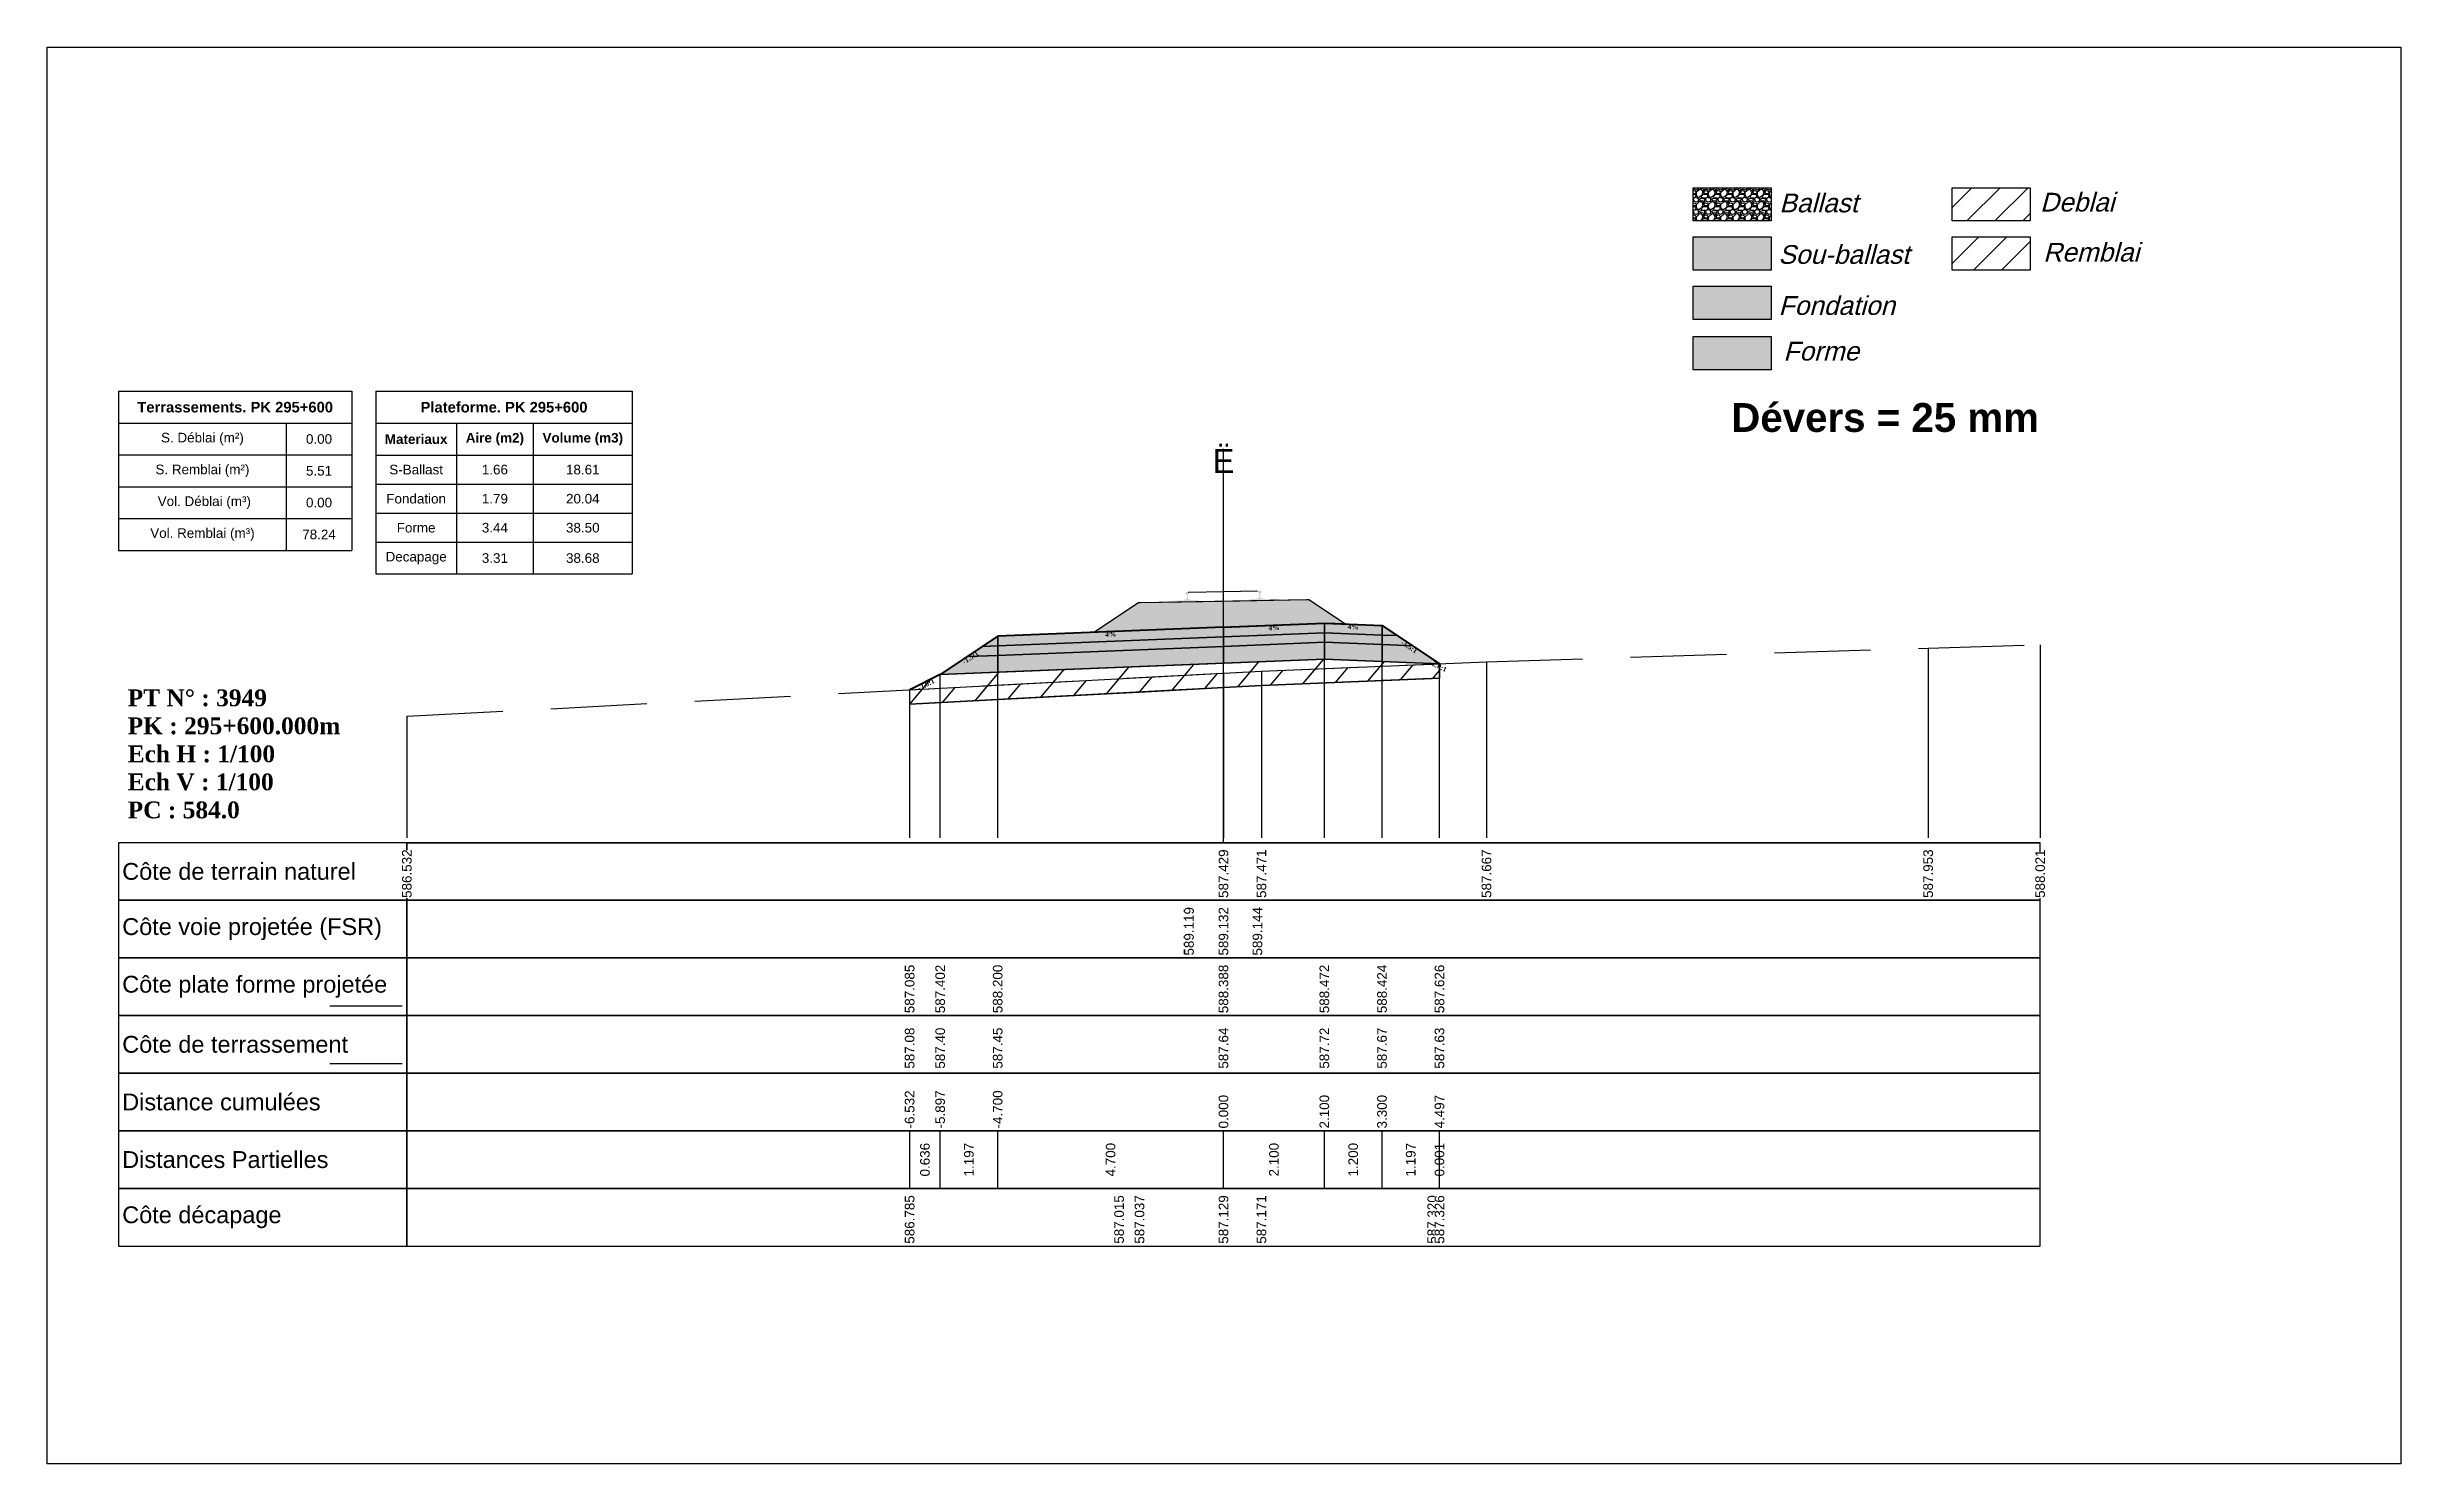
# Model space of a CAD drawing. Header units: millimetres. Extents: x 2762 to 3076, y 916 to 3305.
# Drawn here: x 2873.89 to 2922.89, y 2941.75 to 2971.25 of the extents above; entities that cross this region are included whole.
import ezdxf

# ---------------------------------------------------------------- set-up
doc = ezdxf.new("R2010")
doc.units = ezdxf.units.MM
doc.header["$LTSCALE"] = 2
doc.linetypes.add('CACHE', pattern=[9.525, 6.35, -3.175])
doc.linetypes.add('DASHED', pattern=[0.75, 0.5, -0.25])
for name, color, linetype in [('C-ANNO-TABL', 1, 'Continuous'), ('C-ANNO-TABL-TEXT', 150, 'Continuous'), ('C-ANNO-TABL-TITL', 150, 'Continuous'), ('C-ANNO-TABL-TTBL', 5, 'Continuous'), ('C-ROAD-CORR', 5, 'Continuous'), ('C-ROAD-SCTN', 7, 'Continuous')]:
    doc.layers.add(name, color=color, linetype=linetype)
doc.styles.add('ARIAL', font='arial.ttf')
doc.styles.add('C3D_Etiquette', font='romans.shx')
doc.styles.add('C3D_Profil_Travers', font='romans.shx')
doc.styles.get("Standard").update_dxf_attribs({"font": 'arial.ttf'})

msp = doc.modelspace()

# ---------------------------------------------------------------- texts
at = {"insert": (2908.949, 2963.837), "char_height": 0.6, "attachment_point": 1}
msp.add_mtext_dynamic_manual_height_columns('{\\fArial|b1|i0|c0|p34;Dévers = 25 mm}', width=8.82587, gutter_width=1.25, heights=[0], dxfattribs=at)
at = {"color": 7, "linetype": 'Continuous', "lineweight": -3}
for s, insert, char_height, attachment_point, style in [('{\\fWingdings|b0|i0|c2|p0;Ë}', (2898.38, 2962.384), 0.5, 8, 'C3D_Profil_Travers'), ('{\\fTimes New Roman|b1|i0|c0|p18;PT N° : 3949\\PPK : 295+600.000m\\PEch H : 1/100\\PEch V : 1/100\\PPC : 584.0}', (2875.568, 2955.184), 0.35, 7, 'C3D_Profil_Travers'), ('{\\fArial|b0|i0|c0|p34;Côte de terrain naturel}', (2875.454, 2954.084), 0.35, 4, 'C3D_Etiquette'), ('{\\fArial|b0|i0|c0|p34;Côte plate forme projetée}', (2875.454, 2951.684), 0.35, 4, 'C3D_Etiquette'), ('{\\fArial|b0|i0|c0|p34;Côte de terrassement}', (2875.454, 2950.484), 0.35, 4, 'C3D_Etiquette'), ('{\\fArial|b0|i0|c0|p34;Distance cumulées}', (2875.454, 2949.284), 0.35, 4, 'C3D_Etiquette'), ('{\\fArial|b0|i0|c0|p34;Distances Partielles}', (2875.454, 2948.084), 0.35, 4, 'C3D_Etiquette'), ('{\\fArial|b0|i0|c0|p34;Côte décapage}', (2875.454, 2946.884), 0.35, 4, 'C3D_Etiquette')]:
    msp.add_mtext(s, dxfattribs=dict(at, insert=insert, char_height=char_height, attachment_point=attachment_point, style=style))
at = {"color": 7, "linetype": 'Continuous', "lineweight": -3, "char_height": 0.1, "attachment_point": 2, "style": 'C3D_Etiquette'}
for s, insert, width, rotation in [('{\\fTimes New Roman|b1|i0|c0|p18;4%}', (2899.43, 2959.21), 0.37094, 2.2906), ('{\\fTimes New Roman|b1|i0|c0|p18;4%}', (2901.079, 2959.228), 0.42071, 357.7094), ('{\\fTimes New Roman|b1|i0|c0|p18;-1.5:1}', (2893.083, 2958.582), 0.34598, 33.6901), ('{\\fTimes New Roman|b1|i0|c0|p18;4%}', (2896.03, 2959.074), 0.42071, 2.2906), ('{\\fTimes New Roman|b1|i0|c0|p18;-1.5:1}', (2902.276, 2958.806), 0.34598, 326.3099), ('{\\fTimes New Roman|b1|i0|c0|p18;-2.0:1}', (2902.875, 2958.406), 0.34598, 333.4349), ('{\\fTimes New Roman|b1|i0|c0|p18;-2.0:1}', (2892.167, 2958.024), 0.34598, 26.5651)]:
    msp.add_mtext(s, dxfattribs=dict(at, insert=insert, width=width, rotation=rotation))
at = {"color": 7, "linetype": 'Continuous', "lineweight": -3, "insert": (2875.454, 2952.884), "char_height": 0.35, "attachment_point": 4}
msp.add_mtext('{\\fArial|b0|i0|c0|p34;Côte voie projetée (FSR)}', dxfattribs=at)
at = {"color": 7, "linetype": 'Continuous', "lineweight": -3, "char_height": 0.2, "rotation": 90, "style": 'C3D_Profil_Travers'}
for s, insert, attachment_point in [('{\\fArial|b0|i0|c0|p34;587.08}', (2891.847, 2949.979), 4), ('{\\fArial|b0|i0|c0|p34;587.40}', (2892.483, 2949.979), 4), ('{\\fArial|b0|i0|c0|p34;587.45}', (2893.68, 2949.979), 4), ('{\\fArial|b0|i0|c0|p34;587.64}', (2898.38, 2949.979), 4), ('{\\fArial|b0|i0|c0|p34;587.72}', (2900.48, 2949.979), 4), ('{\\fArial|b0|i0|c0|p34;587.67}', (2901.68, 2949.979), 4), ('{\\fArial|b0|i0|c0|p34;587.63}', (2902.876, 2949.979), 4), ('{\\fArial|b0|i0|c0|p34;587.63}', (2902.877, 2949.979), 4), ('{\\fArial|b0|i0|c0|p34;0.636}', (2892.165, 2948.084), 5), ('{\\fArial|b0|i0|c0|p34;1.197}', (2893.081, 2948.084), 5), ('{\\fArial|b0|i0|c0|p34;4.700}', (2896.03, 2948.084), 5), ('{\\fArial|b0|i0|c0|p34;2.100}', (2899.43, 2948.084), 5), ('{\\fArial|b0|i0|c0|p34;1.200}', (2901.08, 2948.084), 5), ('{\\fArial|b0|i0|c0|p34;1.197}', (2902.278, 2948.084), 5), ('{\\fArial|b0|i0|c0|p34;0.001}', (2902.877, 2948.084), 5)]:
    msp.add_mtext(s, dxfattribs=dict(at, insert=insert, attachment_point=attachment_point))
at = {"layer": 'C-ANNO-TABL-TEXT', "color": 7, "style": 'ARIAL', "oblique": 15}
for s, p in [('Ballast', (2909.949, 2967.809)), ('Deblai', (2915.379, 2967.825)), ('Sou-ballast', (2909.929, 2966.736)), ('Remblai', (2915.443, 2966.783)), ('Fondation', (2909.934, 2965.673)), ('Forme', (2910.034, 2964.723))]:
    msp.add_text(s, height=0.39, dxfattribs=at).set_placement(p)
at = {"layer": 'C-ANNO-TABL-TEXT', "color": 7, "linetype": 'Continuous', "lineweight": -3, "char_height": 0.2, "attachment_point": 5, "style": 'ARIAL'}
for s, insert in [('{\\fArial|b0|i0|c0|p34;\\C7;0.00}', (2879.551, 2963.088)), ('{\\fArial|b0|i0|c0|p34;\\C7;S-Ballast}', (2881.573, 2962.451)), ('{\\fArial|b0|i0|c0|p34;\\C7;1.66}', (2883.212, 2962.451)), ('{\\C18;\\c0;18.61}', (2885.042, 2962.451)), ('{\\fArial|b0|i0|c0|p34;\\C7;5.51}', (2879.551, 2962.426)), ('{\\fArial|b0|i0|c0|p34;\\C7;0.00}', (2879.551, 2961.764)), ('{\\fArial|b0|i0|c0|p34;\\C7;Fondation}', (2881.573, 2961.845)), ('{\\fArial|b0|i0|c0|p34;\\C7;1.79}', (2883.212, 2961.845)), ('{\\C18;\\c0;20.04}', (2885.042, 2961.845)), ('{\\fArial|b0|i0|c0|p34;\\C7;78.24}', (2879.551, 2961.101)), ('{\\fArial|b0|i0|c0|p34;\\C7;Forme}', (2881.573, 2961.241)), ('{\\fArial|b0|i0|c0|p34;\\C7;3.44}', (2883.212, 2961.241)), ('{\\C18;\\c0;38.50}', (2885.042, 2961.241)), ('{\\fArial|b0|i0|c0|p34;\\C7;Decapage}', (2881.573, 2960.609)), ('{\\fArial|b0|i0|c0|p34;\\C7;3.31}', (2883.212, 2960.609)), ('{\\C18;\\c0;38.68}', (2885.042, 2960.609))]:
    msp.add_mtext(s, dxfattribs=dict(at, insert=insert))
at = {"layer": 'C-ANNO-TABL-TITL', "color": 7, "linetype": 'Continuous', "lineweight": -3, "attachment_point": 5, "style": 'ARIAL'}
for s, insert, char_height in [('{\\fArial|b1|i0|c0|p34;\\C7;Terrassements. PK 295+600}', (2877.805, 2963.751), 0.22), ('{\\fArial|b1|i0|c0|p34;\\C18;\\c0;Plateforme. PK 295+600}', (2883.402, 2963.75), 0.22), ('{\\fArial|b0|i0|c0|p34;\\C7;S. Déblai (m²) }', (2877.124, 2963.088), 0.2), ('{\\fArial|b1|i0|c0|p34;\\C7;Materiaux   }', (2881.573, 2963.085), 0.2), ('{\\fArial|b1|i0|c0|p34;\\C7;Aire (m2)}', (2883.212, 2963.085), 0.2), ('{\\fArial|b1|i0|c0|p34;\\C7;Volume (m3)}', (2885.042, 2963.085), 0.2), ('{\\fArial|b0|i0|c0|p34;\\C7;S. Remblai (m²) }', (2877.124, 2962.426), 0.2), ('{\\fArial|b0|i0|c0|p34;\\C7; Vol. Déblai (m³) }', (2877.124, 2961.764), 0.2), ('{\\fArial|b0|i0|c0|p34;\\C7;Vol. Remblai (m³)}', (2877.124, 2961.101), 0.2)]:
    msp.add_mtext(s, dxfattribs=dict(at, insert=insert, char_height=char_height))

# ---------------------------------------------------------------- hatches: boundary and pattern name
h = msp.add_hatch(color=11)
h.dxf.hatch_style = 1
h.paths.add_polyline_path([(2909.781, 2967.295), (2908.155, 2967.295), (2908.155, 2966.603), (2909.781, 2966.603)])
h = msp.add_hatch(color=30)
h.dxf.hatch_style = 1
h.paths.add_polyline_path([(2909.781, 2966.268), (2908.155, 2966.268), (2908.155, 2965.576), (2909.781, 2965.576)])
h = msp.add_hatch(color=83)
h.dxf.hatch_style = 1
h.paths.add_polyline_path([(2909.781, 2965.222), (2908.155, 2965.222), (2908.155, 2964.53), (2909.781, 2964.53)])
at = {"linetype": 'Continuous', "lineweight": -3}
h = msp.add_hatch(dxfattribs=at)
h.set_pattern_fill('GRAVEL', color=252, scale=0.009, style=0)
h.set_pattern_definition([(228.0128, (2895.843941, 2959.29265), (-1.8288, -2.0574), [0.030755, -3.0447435]), (184.96974, (2895.823367, 2959.26979), (2.743199999, 0.228600013), [0.0527764, -5.2248644]), (132.51045, (2895.77079, 2959.265218), (2.286, -2.5146), [0.0372133, -3.684125]), (267.2737, (2895.681635, 2959.208068), (0.2286, 4.572), [0.0480604, -4.7579794]), (292.83365, (2895.679349, 2959.160062), (-1.143, 2.7432), [0.047127, -4.6655827]), (357.2737, (2895.697637, 2959.116628), (-4.572, 0.2286), [0.0480604, -4.7579794]), (37.69424, (2895.7456434, 2959.114342), (-2.9718, -2.286), [0.0635574, -6.2921804]), (72.25533, (2895.795935, 2959.153204), (1.6002, 5.0292), [0.0600048, -5.940473]), (121.42957, (2895.814223, 2959.210354), (-1.8288, 2.9718), [0.048223, -4.774099]), (175.23636, (2895.789077, 2959.251502), (2.5146, -0.2286), [0.055054, -2.697654]), (222.39744, (2895.7342134, 2959.256074), (-2.7432, -2.5146), [0.071197, -7.0485095]), (138.81407, (2895.90795, 2959.205782), (-1.6002, 1.3716), [0.0243004, -2.405751]), (171.46923, (2895.889661, 2959.221784), (2.9718, -0.4572), [0.0462314, -4.5769175]), (225, (2895.84394, 2959.22864), (-3e-17, -0.2286), [0.032329, -0.29096]), (203.1986, (2895.82794, 2959.256074), (1.143, 0.4572), [0.01741, -1.723556]), (291.8014, (2895.811937, 2959.249216), (-0.2286, 0.6858), [0.024621, -1.206428]), (30.9638, (2895.82108, 2959.226356), (0.6858, 0.4572), [0.039989, -1.292967]), (161.565, (2895.85537, 2959.24693), (0.4572, -0.2286), [0.028916, -0.693981]), (16.38954, (2895.67935, 2959.249216), (2.286, 0.6858), [0.040508, -4.0102944]), (70.34618, (2895.718211, 2959.260646), (-0.9144, -2.5146), [0.033984, -3.3643994]), (293.1986, (2895.85537, 2959.29265), (-0.4572, 1.143), [0.034819, -1.7061465]), (343.61046, (2895.869087, 2959.260646), (-2.286, 0.6858), [0.040508, -4.0102944]), (339.44395, (2895.67935, 2959.107484), (-1.143, 0.4572), [0.039063, -1.914096]), (294.77514, (2895.715925, 2959.093768), (-1.143, 2.5146), [0.0327305, -3.2403234]), (66.8014, (2895.857657, 2959.06405), (0.4572, 1.143), [0.034819, -1.7061465]), (17.35402, (2895.871373, 2959.096054), (-2.9718, -0.9144), [0.0383204, -3.793714]), (69.44395, (2895.745643, 2959.06405), (-0.4572, -1.143), [0.0195316, -1.933628]), (101.3099, (2895.84394, 2959.06405), (-0.2286, 0.9144), [0.011656, -1.1539795]), (165.9638, (2895.841655, 2959.07548), (0.6858, -0.2286), [0.047127, -0.895415]), (186.009, (2895.795935, 2959.08691), (2.286, 0.2286), [0.043674, -4.323723]), (303.69, (2895.82108, 2959.20578), (-0.2286, 0.4572), [0.032969, -0.79126]), (353.15723, (2895.839369, 2959.17835), (3.8862, -0.4572), [0.05756, -5.698441]), (60.9454, (2895.89652, 2959.171492), (-0.9144, -1.6002), [0.023536, -2.330045]), (90, (2895.90795, 2959.19207), (-0.2286, 0.2286), [0.013716, -0.214884]), (120.25644, (2895.791363, 2959.093768), (0.9144, -1.6002), [0.031758, -3.1440547]), (48.0128, (2895.775361, 2959.1212), (1.8288, 2.0574), [0.06151, -3.0139886]), (0, (2895.8165, 2959.16692), (0.2286, 0.2286), [0.059436, -0.169164]), (325.30485, (2895.875945, 2959.16692), (2.286, -1.6002), [0.036145, -3.5783385]), (254.0546, (2895.905663, 2959.146346), (-0.2286, -0.9144), [0.033285, -1.6309485]), (207.64598, (2895.896519, 2959.114342), (-4.3434, -2.286), [0.054193, -5.365122]), (175.42608, (2895.848513, 2959.089196), (-2.9718, 0.2286), [0.0573327, -5.675926])])
h.paths.add_polyline_path([(2895.679, 2959.064), (2896.608, 2959.683), (2896.652, 2959.683), (2900.114, 2959.744), (2900.158, 2959.744), (2900.916, 2959.239), (2900.48, 2959.256)])
msp.add_hatch(color=254, dxfattribs=at).paths.add_polyline_path([(2897.169, 2959.511), (2897.166, 2959.696), (2897.28, 2959.719), (2897.628, 2959.725), (2897.628, 2959.73), (2897.554, 2959.729), (2897.554, 2959.739), (2897.555, 2959.74), (2897.556, 2959.741), (2897.558, 2959.741), (2897.578, 2959.743), (2897.581, 2959.744), (2897.584, 2959.745), (2897.612, 2959.756), (2897.614, 2959.757), (2897.615, 2959.758), (2897.616, 2959.76), (2897.617, 2959.764), (2897.618, 2959.771), (2897.619, 2959.78), (2897.62, 2959.791), (2897.62, 2959.814), (2897.619, 2959.83), (2897.618, 2959.837), (2897.617, 2959.843), (2897.616, 2959.847), (2897.616, 2959.849), (2897.615, 2959.853), (2897.614, 2959.854), (2897.613, 2959.856), (2897.612, 2959.857), (2897.61, 2959.858), (2897.595, 2959.863), (2897.592, 2959.864), (2897.592, 2959.865), (2897.591, 2959.867), (2897.591, 2959.869), (2897.591, 2959.888), (2897.591, 2959.892), (2897.592, 2959.894), (2897.594, 2959.897), (2897.596, 2959.898), (2897.599, 2959.9), (2897.6, 2959.9), (2897.604, 2959.901), (2897.608, 2959.901), (2897.611, 2959.902), (2897.615, 2959.902), (2897.62, 2959.902), (2897.623, 2959.902), (2897.626, 2959.902), (2897.63, 2959.902), (2897.633, 2959.902), (2897.637, 2959.902), (2897.642, 2959.902), (2897.645, 2959.902), (2897.649, 2959.902), (2897.653, 2959.901), (2897.654, 2959.9), (2897.656, 2959.899), (2897.659, 2959.898), (2897.661, 2959.895), (2897.662, 2959.893), (2897.663, 2959.889), (2897.663, 2959.871), (2897.663, 2959.868), (2897.662, 2959.867), (2897.662, 2959.866), (2897.659, 2959.864), (2897.644, 2959.858), (2897.643, 2959.857), (2897.641, 2959.856), (2897.64, 2959.855), (2897.64, 2959.853), (2897.639, 2959.849), (2897.638, 2959.848), (2897.638, 2959.843), (2897.637, 2959.837), (2897.637, 2959.831), (2897.636, 2959.815), (2897.637, 2959.791), (2897.638, 2959.781), (2897.639, 2959.772), (2897.641, 2959.765), (2897.642, 2959.76), (2897.642, 2959.759), (2897.644, 2959.758), (2897.646, 2959.756), (2897.674, 2959.746), (2897.677, 2959.745), (2897.681, 2959.745), (2897.701, 2959.744), (2897.702, 2959.743), (2897.703, 2959.743), (2897.704, 2959.741), (2897.704, 2959.732), (2897.63, 2959.73), (2897.63, 2959.725), (2897.834, 2959.729), (2897.966, 2959.7), (2898.8, 2959.714), (2898.931, 2959.748), (2899.135, 2959.751), (2899.135, 2959.757), (2899.061, 2959.755), (2899.061, 2959.765), (2899.062, 2959.766), (2899.063, 2959.767), (2899.064, 2959.767), (2899.084, 2959.769), (2899.088, 2959.77), (2899.091, 2959.771), (2899.119, 2959.782), (2899.121, 2959.783), (2899.122, 2959.785), (2899.123, 2959.786), (2899.124, 2959.79), (2899.125, 2959.797), (2899.126, 2959.807), (2899.127, 2959.817), (2899.126, 2959.841), (2899.125, 2959.857), (2899.125, 2959.863), (2899.124, 2959.869), (2899.123, 2959.873), (2899.123, 2959.875), (2899.122, 2959.879), (2899.121, 2959.88), (2899.12, 2959.882), (2899.118, 2959.883), (2899.117, 2959.884), (2899.102, 2959.889), (2899.099, 2959.891), (2899.098, 2959.892), (2899.098, 2959.893), (2899.098, 2959.896), (2899.097, 2959.914), (2899.098, 2959.918), (2899.099, 2959.92), (2899.101, 2959.923), (2899.103, 2959.924), (2899.106, 2959.926), (2899.107, 2959.926), (2899.11, 2959.927), (2899.114, 2959.928), (2899.118, 2959.928), (2899.122, 2959.928), (2899.127, 2959.928), (2899.13, 2959.929), (2899.133, 2959.929), (2899.136, 2959.929), (2899.14, 2959.929), (2899.144, 2959.929), (2899.149, 2959.929), (2899.152, 2959.928), (2899.156, 2959.928), (2899.16, 2959.927), (2899.161, 2959.927), (2899.163, 2959.925), (2899.165, 2959.924), (2899.168, 2959.922), (2899.169, 2959.919), (2899.169, 2959.915), (2899.17, 2959.897), (2899.17, 2959.894), (2899.169, 2959.893), (2899.169, 2959.892), (2899.166, 2959.89), (2899.151, 2959.884), (2899.149, 2959.884), (2899.148, 2959.882), (2899.147, 2959.881), (2899.146, 2959.879), (2899.146, 2959.876), (2899.145, 2959.874), (2899.144, 2959.869), (2899.144, 2959.863), (2899.143, 2959.857), (2899.143, 2959.841), (2899.143, 2959.817), (2899.145, 2959.807), (2899.146, 2959.798), (2899.147, 2959.791), (2899.148, 2959.787), (2899.149, 2959.785), (2899.15, 2959.784), (2899.153, 2959.783), (2899.181, 2959.773), (2899.184, 2959.772), (2899.187, 2959.771), (2899.207, 2959.77), (2899.209, 2959.77), (2899.21, 2959.769), (2899.211, 2959.768), (2899.211, 2959.758), (2899.137, 2959.757), (2899.137, 2959.751), (2899.485, 2959.757), (2899.6, 2959.738), (2899.604, 2959.553)])
h = msp.add_hatch(color=11, dxfattribs=at)
h.paths.add_polyline_path([(2901.68, 2959.008), (2901.68, 2959.208), (2901.999, 2958.995)])
h.paths.add_polyline_path([(2900.48, 2959.056), (2900.48, 2959.256), (2901.68, 2959.208), (2901.68, 2959.008)])
h.paths.add_polyline_path([(2898.38, 2958.972), (2898.38, 2959.172), (2900.48, 2959.256), (2900.48, 2959.056)])
h.paths.add_polyline_path([(2893.68, 2958.784), (2893.68, 2958.984), (2898.38, 2959.172), (2898.38, 2958.972)])
h.paths.add_polyline_path([(2893.36, 2958.771), (2893.68, 2958.984), (2893.68, 2958.784)])
h = msp.add_hatch(color=83, dxfattribs=at)
h.paths.add_polyline_path([(2901.68, 2958.458), (2901.68, 2958.808), (2902.318, 2958.783), (2902.876, 2958.41)])
h.paths.add_polyline_path([(2900.48, 2958.506), (2900.48, 2958.856), (2901.68, 2958.808), (2901.68, 2958.458)])
h.paths.add_polyline_path([(2898.38, 2958.422), (2898.38, 2958.772), (2900.48, 2958.856), (2900.48, 2958.506)])
h.paths.add_polyline_path([(2893.68, 2958.234), (2893.68, 2958.584), (2898.38, 2958.772), (2898.38, 2958.422)])
h.paths.add_polyline_path([(2892.483, 2958.186), (2893.041, 2958.559), (2893.68, 2958.584), (2893.68, 2958.234)])
h = msp.add_hatch(color=30, dxfattribs=at)
h.paths.add_polyline_path([(2901.68, 2958.808), (2901.68, 2959.008), (2901.999, 2958.995), (2902.318, 2958.783)])
h.paths.add_polyline_path([(2900.48, 2958.856), (2900.48, 2959.056), (2901.68, 2959.008), (2901.68, 2958.808)])
h.paths.add_polyline_path([(2898.38, 2958.772), (2898.38, 2958.972), (2900.48, 2959.056), (2900.48, 2958.856)])
h.paths.add_polyline_path([(2893.68, 2958.584), (2893.68, 2958.784), (2898.38, 2958.972), (2898.38, 2958.772)])
h.paths.add_polyline_path([(2893.041, 2958.559), (2893.36, 2958.771), (2893.68, 2958.784), (2893.68, 2958.584)])
h = msp.add_hatch(dxfattribs=at)
h.set_pattern_fill('_U', color=3, angle=50, style=0, pattern_type=0)
h.set_pattern_definition([(50, (2891.8472, 2957.5684), (-0.76604, 0.64279), [])])
h.paths.add_polyline_path([(2891.847, 2957.568), (2891.847, 2957.868), (2892.483, 2958.186), (2900.48, 2958.506), (2902.876, 2958.41), (2902.877, 2958.41), (2902.877, 2958.11), (2899.17, 2957.955)])
h = msp.add_hatch(dxfattribs=at)
h.set_pattern_fill('_U', color=150, scale=0.5, angle=50, style=0, pattern_type=0)
h.set_pattern_definition([(50, (2891.8472, 2957.56837), (-0.383022, 0.321394), [])])
h.paths.add_polyline_path([(2891.847, 2957.568), (2891.847, 2957.868), (2899.17, 2958.255), (2902.877, 2958.41), (2902.877, 2958.11), (2899.17, 2957.955)])

# ---------------------------------------------------------------- linework, layer by layer
for p, q in [((2908.155, 2968.322), (2909.781, 2968.322)), ((2908.155, 2967.631), (2908.155, 2968.322)), ((2909.781, 2968.322), (2909.781, 2967.631)), ((2913.548, 2968.322), (2915.174, 2968.322)), ((2913.548, 2967.631), (2913.548, 2968.322)), ((2915.174, 2968.322), (2915.174, 2967.631)), ((2909.781, 2967.631), (2908.155, 2967.631)), ((2915.174, 2967.631), (2913.548, 2967.631)), ((2908.155, 2967.295), (2909.781, 2967.295)), ((2908.155, 2966.603), (2908.155, 2967.295)), ((2909.781, 2967.295), (2909.781, 2966.603)), ((2913.548, 2967.295), (2915.174, 2967.295)), ((2913.548, 2966.603), (2913.548, 2967.295)), ((2915.174, 2967.295), (2915.174, 2966.603)), ((2909.781, 2966.603), (2908.155, 2966.603)), ((2915.174, 2966.603), (2913.548, 2966.603)), ((2908.155, 2966.268), (2909.781, 2966.268)), ((2908.155, 2965.576), (2908.155, 2966.268)), ((2909.781, 2966.268), (2909.781, 2965.576)), ((2909.781, 2965.576), (2908.155, 2965.576)), ((2908.155, 2965.222), (2909.781, 2965.222)), ((2908.155, 2964.53), (2908.155, 2965.222)), ((2909.781, 2965.222), (2909.781, 2964.53)), ((2909.781, 2964.53), (2908.155, 2964.53))]:
    msp.add_line(p, q)
at = {"linetype": 'Continuous'}
for p, q in [((2908.158, 2968.276), (2908.155, 2968.277)), ((2908.155, 2968.274), (2908.158, 2968.276)), ((2908.195, 2968.248), (2908.155, 2968.254)), ((2908.155, 2968.208), (2908.205, 2968.202)), ((2908.155, 2968.187), (2908.181, 2968.187)), ((2908.207, 2968.123), (2908.155, 2968.096)), ((2908.158, 2968.022), (2908.155, 2968.023)), ((2908.155, 2968.02), (2908.158, 2968.022)), ((2908.195, 2967.994), (2908.155, 2968)), ((2908.155, 2967.954), (2908.205, 2967.948)), ((2908.155, 2967.933), (2908.181, 2967.933)), ((2908.159, 2968.073), (2908.174, 2968.038)), ((2908.16, 2968.073), (2908.176, 2968.109)), ((2908.161, 2968.322), (2908.174, 2968.292)), ((2908.173, 2968.292), (2908.216, 2968.279)), ((2908.173, 2968.038), (2908.216, 2968.025)), ((2908.176, 2968.109), (2908.217, 2968.122)), ((2908.18, 2968.19), (2908.214, 2968.167)), ((2908.18, 2967.936), (2908.214, 2967.913)), ((2908.218, 2968.232), (2908.197, 2968.249)), ((2908.218, 2967.978), (2908.197, 2967.995)), ((2908.204, 2968.192), (2908.217, 2968.215)), ((2908.214, 2968.165), (2908.204, 2968.129)), ((2908.204, 2967.938), (2908.217, 2967.961)), ((2908.216, 2968.279), (2908.26, 2968.292)), ((2908.216, 2968.12), (2908.257, 2968.105)), ((2908.216, 2968.025), (2908.26, 2968.038)), ((2908.219, 2968.233), (2908.217, 2968.18)), ((2908.217, 2968.215), (2908.217, 2968.231)), ((2908.217, 2968.18), (2908.237, 2968.132)), ((2908.219, 2967.979), (2908.217, 2967.926)), ((2908.217, 2967.961), (2908.217, 2967.977)), ((2908.284, 2968.279), (2908.225, 2968.226)), ((2908.284, 2968.025), (2908.225, 2967.972)), ((2908.237, 2968.129), (2908.29, 2968.126)), ((2908.256, 2968.107), (2908.271, 2968.074)), ((2908.26, 2968.291), (2908.271, 2968.322)), ((2908.26, 2968.037), (2908.273, 2968.073)), ((2908.337, 2968.279), (2908.276, 2968.284)), ((2908.337, 2968.025), (2908.276, 2968.03)), ((2908.317, 2968.043), (2908.289, 2968.073)), ((2908.29, 2968.129), (2908.346, 2968.172)), ((2908.29, 2968.073), (2908.298, 2968.093)), ((2908.317, 2968.297), (2908.293, 2968.322)), ((2908.346, 2968.093), (2908.298, 2968.088)), ((2908.36, 2968.303), (2908.302, 2968.298)), ((2908.36, 2968.049), (2908.302, 2968.044)), ((2908.324, 2968.136), (2908.369, 2968.187)), ((2908.324, 2967.882), (2908.369, 2967.933)), ((2908.343, 2968.107), (2908.325, 2968.138)), ((2908.364, 2968.235), (2908.336, 2968.28)), ((2908.364, 2967.981), (2908.336, 2968.026)), ((2908.405, 2968.103), (2908.341, 2968.108)), ((2908.346, 2968.172), (2908.366, 2968.236)), ((2908.397, 2968.086), (2908.346, 2968.098)), ((2908.346, 2967.918), (2908.366, 2967.982)), ((2908.363, 2968.279), (2908.373, 2968.254)), ((2908.363, 2968.025), (2908.373, 2968)), ((2908.382, 2968.287), (2908.364, 2968.28)), ((2908.382, 2968.033), (2908.364, 2968.026)), ((2908.369, 2968.187), (2908.435, 2968.187)), ((2908.369, 2967.933), (2908.435, 2967.933)), ((2908.374, 2968.253), (2908.412, 2968.276)), ((2908.399, 2968.256), (2908.374, 2968.231)), ((2908.374, 2968.231), (2908.394, 2968.2)), ((2908.374, 2967.999), (2908.412, 2968.022)), ((2908.399, 2968.002), (2908.374, 2967.977)), ((2908.374, 2967.977), (2908.394, 2967.946)), ((2908.394, 2968.322), (2908.376, 2968.302)), ((2908.399, 2968.074), (2908.376, 2968.048)), ((2908.412, 2968.276), (2908.381, 2968.286)), ((2908.412, 2968.022), (2908.381, 2968.032)), ((2908.395, 2968.21), (2908.459, 2968.202)), ((2908.395, 2967.956), (2908.459, 2967.948)), ((2908.399, 2968.073), (2908.397, 2968.086)), ((2908.449, 2968.248), (2908.399, 2968.255)), ((2908.449, 2967.994), (2908.399, 2968.001)), ((2908.461, 2968.123), (2908.408, 2968.095)), ((2908.413, 2968.073), (2908.428, 2968.038)), ((2908.414, 2968.073), (2908.43, 2968.109)), ((2908.415, 2968.322), (2908.428, 2968.292)), ((2908.427, 2968.292), (2908.47, 2968.279)), ((2908.427, 2968.038), (2908.47, 2968.025)), ((2908.43, 2968.109), (2908.471, 2968.122)), ((2908.434, 2968.19), (2908.468, 2968.167)), ((2908.434, 2967.936), (2908.468, 2967.913)), ((2908.472, 2968.232), (2908.451, 2968.249)), ((2908.472, 2967.978), (2908.451, 2967.995)), ((2908.458, 2968.192), (2908.471, 2968.215)), ((2908.468, 2968.165), (2908.458, 2968.129)), ((2908.458, 2967.938), (2908.471, 2967.961)), ((2908.47, 2968.279), (2908.514, 2968.292)), ((2908.47, 2968.12), (2908.511, 2968.105)), ((2908.47, 2968.025), (2908.514, 2968.038)), ((2908.473, 2968.233), (2908.471, 2968.18)), ((2908.471, 2968.215), (2908.471, 2968.231)), ((2908.471, 2968.18), (2908.491, 2968.132)), ((2908.473, 2967.979), (2908.471, 2967.926)), ((2908.471, 2967.961), (2908.471, 2967.977)), ((2908.538, 2968.279), (2908.479, 2968.226)), ((2908.538, 2968.025), (2908.479, 2967.972)), ((2908.491, 2968.129), (2908.544, 2968.126)), ((2908.51, 2968.107), (2908.525, 2968.074)), ((2908.514, 2968.291), (2908.525, 2968.322)), ((2908.514, 2968.037), (2908.527, 2968.073)), ((2908.591, 2968.279), (2908.53, 2968.284)), ((2908.591, 2968.025), (2908.53, 2968.03)), ((2908.571, 2968.043), (2908.543, 2968.073)), ((2908.544, 2968.129), (2908.6, 2968.172)), ((2908.544, 2968.073), (2908.552, 2968.093)), ((2908.571, 2968.297), (2908.547, 2968.322)), ((2908.6, 2968.093), (2908.552, 2968.088)), ((2908.614, 2968.303), (2908.556, 2968.298)), ((2908.614, 2968.049), (2908.556, 2968.044)), ((2908.578, 2968.136), (2908.623, 2968.187)), ((2908.578, 2967.882), (2908.623, 2967.933)), ((2908.597, 2968.107), (2908.579, 2968.138)), ((2908.618, 2968.235), (2908.59, 2968.28)), ((2908.618, 2967.981), (2908.59, 2968.026)), ((2908.659, 2968.103), (2908.595, 2968.108)), ((2908.6, 2968.172), (2908.62, 2968.236)), ((2908.651, 2968.086), (2908.6, 2968.098)), ((2908.6, 2967.918), (2908.62, 2967.982)), ((2908.617, 2968.279), (2908.627, 2968.254)), ((2908.617, 2968.025), (2908.627, 2968)), ((2908.636, 2968.287), (2908.618, 2968.28)), ((2908.636, 2968.033), (2908.618, 2968.026)), ((2908.623, 2968.187), (2908.689, 2968.187)), ((2908.623, 2967.933), (2908.689, 2967.933)), ((2908.628, 2968.253), (2908.666, 2968.276)), ((2908.653, 2968.256), (2908.628, 2968.231)), ((2908.628, 2968.231), (2908.648, 2968.2)), ((2908.628, 2967.999), (2908.666, 2968.022)), ((2908.653, 2968.002), (2908.628, 2967.977)), ((2908.628, 2967.977), (2908.648, 2967.946)), ((2908.648, 2968.322), (2908.63, 2968.302)), ((2908.653, 2968.074), (2908.63, 2968.048)), ((2908.666, 2968.276), (2908.635, 2968.286)), ((2908.666, 2968.022), (2908.635, 2968.032)), ((2908.649, 2968.21), (2908.713, 2968.202)), ((2908.649, 2967.956), (2908.713, 2967.948)), ((2908.653, 2968.073), (2908.651, 2968.086)), ((2908.703, 2968.248), (2908.653, 2968.255)), ((2908.703, 2967.994), (2908.653, 2968.001)), ((2908.715, 2968.123), (2908.662, 2968.095)), ((2908.667, 2968.073), (2908.682, 2968.038)), ((2908.668, 2968.073), (2908.684, 2968.109)), ((2908.669, 2968.322), (2908.682, 2968.292)), ((2908.681, 2968.292), (2908.724, 2968.279)), ((2908.681, 2968.038), (2908.724, 2968.025)), ((2908.684, 2968.109), (2908.725, 2968.122)), ((2908.688, 2968.19), (2908.722, 2968.167)), ((2908.688, 2967.936), (2908.722, 2967.913)), ((2908.726, 2968.232), (2908.705, 2968.249)), ((2908.726, 2967.978), (2908.705, 2967.995)), ((2908.712, 2968.192), (2908.725, 2968.215)), ((2908.722, 2968.165), (2908.712, 2968.129)), ((2908.712, 2967.938), (2908.725, 2967.961)), ((2908.724, 2968.279), (2908.768, 2968.292)), ((2908.724, 2968.12), (2908.765, 2968.105)), ((2908.724, 2968.025), (2908.768, 2968.038)), ((2908.727, 2968.233), (2908.725, 2968.18)), ((2908.725, 2968.215), (2908.725, 2968.231)), ((2908.725, 2968.18), (2908.745, 2968.132)), ((2908.727, 2967.979), (2908.725, 2967.926)), ((2908.725, 2967.961), (2908.725, 2967.977)), ((2908.792, 2968.279), (2908.733, 2968.226)), ((2908.792, 2968.025), (2908.733, 2967.972)), ((2908.745, 2968.129), (2908.798, 2968.126)), ((2908.764, 2968.107), (2908.779, 2968.074)), ((2908.768, 2968.291), (2908.779, 2968.322)), ((2908.768, 2968.037), (2908.781, 2968.073)), ((2908.845, 2968.279), (2908.784, 2968.284)), ((2908.845, 2968.025), (2908.784, 2968.03)), ((2908.825, 2968.043), (2908.797, 2968.073)), ((2908.798, 2968.129), (2908.854, 2968.172)), ((2908.798, 2968.073), (2908.806, 2968.093)), ((2908.825, 2968.297), (2908.801, 2968.322)), ((2908.854, 2968.093), (2908.806, 2968.088)), ((2908.868, 2968.303), (2908.81, 2968.298)), ((2908.868, 2968.049), (2908.81, 2968.044)), ((2908.832, 2968.136), (2908.877, 2968.187)), ((2908.832, 2967.882), (2908.877, 2967.933)), ((2908.851, 2968.107), (2908.833, 2968.138)), ((2908.872, 2968.235), (2908.844, 2968.28)), ((2908.872, 2967.981), (2908.844, 2968.026)), ((2908.913, 2968.103), (2908.849, 2968.108)), ((2908.854, 2968.172), (2908.874, 2968.236)), ((2908.905, 2968.086), (2908.854, 2968.098)), ((2908.854, 2967.918), (2908.874, 2967.982)), ((2908.871, 2968.279), (2908.881, 2968.254)), ((2908.871, 2968.025), (2908.881, 2968)), ((2908.89, 2968.287), (2908.872, 2968.28)), ((2908.89, 2968.033), (2908.872, 2968.026)), ((2908.877, 2968.187), (2908.943, 2968.187)), ((2908.877, 2967.933), (2908.943, 2967.933)), ((2908.882, 2968.253), (2908.92, 2968.276)), ((2908.907, 2968.256), (2908.882, 2968.231)), ((2908.882, 2968.231), (2908.902, 2968.2)), ((2908.882, 2967.999), (2908.92, 2968.022)), ((2908.907, 2968.002), (2908.882, 2967.977)), ((2908.882, 2967.977), (2908.902, 2967.946)), ((2908.902, 2968.322), (2908.884, 2968.302)), ((2908.907, 2968.074), (2908.884, 2968.048)), ((2908.92, 2968.276), (2908.889, 2968.286)), ((2908.92, 2968.022), (2908.889, 2968.032)), ((2908.903, 2968.21), (2908.967, 2968.202)), ((2908.903, 2967.956), (2908.967, 2967.948)), ((2908.907, 2968.073), (2908.905, 2968.086)), ((2908.957, 2968.248), (2908.907, 2968.255)), ((2908.957, 2967.994), (2908.907, 2968.001)), ((2908.969, 2968.123), (2908.916, 2968.095)), ((2908.921, 2968.073), (2908.936, 2968.038)), ((2908.922, 2968.073), (2908.938, 2968.109)), ((2908.923, 2968.322), (2908.936, 2968.292)), ((2908.935, 2968.292), (2908.978, 2968.279)), ((2908.935, 2968.038), (2908.978, 2968.025)), ((2908.938, 2968.109), (2908.979, 2968.122)), ((2908.942, 2968.19), (2908.976, 2968.167)), ((2908.942, 2967.936), (2908.976, 2967.913)), ((2908.98, 2968.232), (2908.959, 2968.249)), ((2908.98, 2967.978), (2908.959, 2967.995)), ((2908.966, 2968.192), (2908.979, 2968.215)), ((2908.976, 2968.165), (2908.966, 2968.129)), ((2908.966, 2967.938), (2908.979, 2967.961)), ((2908.978, 2968.279), (2909.022, 2968.292)), ((2908.978, 2968.12), (2909.019, 2968.105)), ((2908.978, 2968.025), (2909.022, 2968.038)), ((2908.981, 2968.233), (2908.979, 2968.18)), ((2908.979, 2968.215), (2908.979, 2968.231)), ((2908.979, 2968.18), (2908.999, 2968.132)), ((2908.981, 2967.979), (2908.979, 2967.926)), ((2908.979, 2967.961), (2908.979, 2967.977)), ((2909.046, 2968.279), (2908.987, 2968.226)), ((2909.046, 2968.025), (2908.987, 2967.972)), ((2908.999, 2968.129), (2909.052, 2968.126)), ((2909.018, 2968.107), (2909.033, 2968.074)), ((2909.022, 2968.291), (2909.033, 2968.322)), ((2909.022, 2968.037), (2909.035, 2968.073)), ((2909.099, 2968.279), (2909.038, 2968.284)), ((2909.099, 2968.025), (2909.038, 2968.03)), ((2909.079, 2968.043), (2909.051, 2968.073)), ((2909.052, 2968.129), (2909.108, 2968.172)), ((2909.052, 2968.073), (2909.06, 2968.093)), ((2909.079, 2968.297), (2909.055, 2968.322)), ((2909.108, 2968.093), (2909.06, 2968.088)), ((2909.122, 2968.303), (2909.064, 2968.298)), ((2909.122, 2968.049), (2909.064, 2968.044)), ((2909.086, 2968.136), (2909.131, 2968.187)), ((2909.086, 2967.882), (2909.131, 2967.933)), ((2909.105, 2968.107), (2909.087, 2968.138)), ((2909.126, 2968.235), (2909.098, 2968.28)), ((2909.126, 2967.981), (2909.098, 2968.026)), ((2909.167, 2968.103), (2909.103, 2968.108)), ((2909.108, 2968.172), (2909.128, 2968.236)), ((2909.159, 2968.086), (2909.108, 2968.098)), ((2909.108, 2967.918), (2909.128, 2967.982)), ((2909.125, 2968.279), (2909.135, 2968.254)), ((2909.125, 2968.025), (2909.135, 2968)), ((2909.144, 2968.287), (2909.126, 2968.28)), ((2909.144, 2968.033), (2909.126, 2968.026)), ((2909.131, 2968.187), (2909.197, 2968.187)), ((2909.131, 2967.933), (2909.197, 2967.933)), ((2909.136, 2968.253), (2909.174, 2968.276)), ((2909.161, 2968.256), (2909.136, 2968.231)), ((2909.136, 2968.231), (2909.156, 2968.2)), ((2909.136, 2967.999), (2909.174, 2968.022)), ((2909.161, 2968.002), (2909.136, 2967.977)), ((2909.136, 2967.977), (2909.156, 2967.946)), ((2909.156, 2968.322), (2909.138, 2968.302)), ((2909.161, 2968.074), (2909.138, 2968.048)), ((2909.174, 2968.276), (2909.143, 2968.286)), ((2909.174, 2968.022), (2909.143, 2968.032)), ((2909.157, 2968.21), (2909.221, 2968.202)), ((2909.157, 2967.956), (2909.221, 2967.948)), ((2909.161, 2968.073), (2909.159, 2968.086)), ((2909.211, 2968.248), (2909.161, 2968.255)), ((2909.211, 2967.994), (2909.161, 2968.001)), ((2909.223, 2968.123), (2909.17, 2968.095)), ((2909.175, 2968.073), (2909.19, 2968.038)), ((2909.176, 2968.073), (2909.192, 2968.109)), ((2909.177, 2968.322), (2909.19, 2968.292)), ((2909.189, 2968.292), (2909.232, 2968.279)), ((2909.189, 2968.038), (2909.232, 2968.025)), ((2909.192, 2968.109), (2909.233, 2968.122)), ((2909.196, 2968.19), (2909.23, 2968.167)), ((2909.196, 2967.936), (2909.23, 2967.913)), ((2909.234, 2968.232), (2909.213, 2968.249)), ((2909.234, 2967.978), (2909.213, 2967.995)), ((2909.22, 2968.192), (2909.233, 2968.215)), ((2909.23, 2968.165), (2909.22, 2968.129)), ((2909.22, 2967.938), (2909.233, 2967.961)), ((2909.232, 2968.279), (2909.276, 2968.292)), ((2909.232, 2968.12), (2909.273, 2968.105)), ((2909.232, 2968.025), (2909.276, 2968.038)), ((2909.235, 2968.233), (2909.233, 2968.18)), ((2909.233, 2968.215), (2909.233, 2968.231)), ((2909.233, 2968.18), (2909.253, 2968.132)), ((2909.235, 2967.979), (2909.233, 2967.926)), ((2909.233, 2967.961), (2909.233, 2967.977)), ((2909.3, 2968.279), (2909.241, 2968.226)), ((2909.3, 2968.025), (2909.241, 2967.972)), ((2909.253, 2968.129), (2909.306, 2968.126)), ((2909.272, 2968.107), (2909.287, 2968.074)), ((2909.276, 2968.291), (2909.287, 2968.322)), ((2909.276, 2968.037), (2909.289, 2968.073)), ((2909.353, 2968.279), (2909.292, 2968.284)), ((2909.353, 2968.025), (2909.292, 2968.03)), ((2909.333, 2968.043), (2909.305, 2968.073)), ((2909.306, 2968.129), (2909.362, 2968.172)), ((2909.306, 2968.073), (2909.314, 2968.093)), ((2909.333, 2968.297), (2909.309, 2968.322)), ((2909.362, 2968.093), (2909.314, 2968.088)), ((2909.376, 2968.303), (2909.318, 2968.298)), ((2909.376, 2968.049), (2909.318, 2968.044)), ((2909.34, 2968.136), (2909.385, 2968.187)), ((2909.34, 2967.882), (2909.385, 2967.933)), ((2909.359, 2968.107), (2909.341, 2968.138)), ((2909.38, 2968.235), (2909.352, 2968.28)), ((2909.38, 2967.981), (2909.352, 2968.026)), ((2909.421, 2968.103), (2909.357, 2968.108)), ((2909.362, 2968.172), (2909.382, 2968.236)), ((2909.413, 2968.086), (2909.362, 2968.098)), ((2909.362, 2967.918), (2909.382, 2967.982)), ((2909.379, 2968.279), (2909.389, 2968.254)), ((2909.379, 2968.025), (2909.389, 2968)), ((2909.398, 2968.287), (2909.38, 2968.28)), ((2909.398, 2968.033), (2909.38, 2968.026)), ((2909.385, 2968.187), (2909.451, 2968.187)), ((2909.385, 2967.933), (2909.451, 2967.933)), ((2909.39, 2968.253), (2909.428, 2968.276)), ((2909.415, 2968.256), (2909.39, 2968.231)), ((2909.39, 2968.231), (2909.41, 2968.2)), ((2909.39, 2967.999), (2909.428, 2968.022)), ((2909.415, 2968.002), (2909.39, 2967.977)), ((2909.39, 2967.977), (2909.41, 2967.946)), ((2909.41, 2968.322), (2909.392, 2968.302)), ((2909.415, 2968.074), (2909.392, 2968.048)), ((2909.428, 2968.276), (2909.397, 2968.286)), ((2909.428, 2968.022), (2909.397, 2968.032)), ((2909.411, 2968.21), (2909.475, 2968.202)), ((2909.411, 2967.956), (2909.475, 2967.948)), ((2909.415, 2968.073), (2909.413, 2968.086)), ((2909.465, 2968.248), (2909.415, 2968.255)), ((2909.465, 2967.994), (2909.415, 2968.001)), ((2909.477, 2968.123), (2909.424, 2968.095)), ((2909.429, 2968.073), (2909.444, 2968.038)), ((2909.43, 2968.073), (2909.446, 2968.109)), ((2909.431, 2968.322), (2909.444, 2968.292)), ((2909.443, 2968.292), (2909.486, 2968.279)), ((2909.443, 2968.038), (2909.486, 2968.025)), ((2909.446, 2968.109), (2909.487, 2968.122)), ((2909.45, 2968.19), (2909.484, 2968.167)), ((2909.45, 2967.936), (2909.484, 2967.913)), ((2909.488, 2968.232), (2909.467, 2968.249)), ((2909.488, 2967.978), (2909.467, 2967.995)), ((2909.474, 2968.192), (2909.487, 2968.215)), ((2909.484, 2968.165), (2909.474, 2968.129)), ((2909.474, 2967.938), (2909.487, 2967.961)), ((2909.486, 2968.279), (2909.53, 2968.292)), ((2909.486, 2968.12), (2909.527, 2968.105)), ((2909.486, 2968.025), (2909.53, 2968.038)), ((2909.489, 2968.233), (2909.487, 2968.18)), ((2909.487, 2968.215), (2909.487, 2968.231)), ((2909.487, 2968.18), (2909.507, 2968.132)), ((2909.489, 2967.979), (2909.487, 2967.926)), ((2909.487, 2967.961), (2909.487, 2967.977)), ((2909.554, 2968.279), (2909.495, 2968.226)), ((2909.554, 2968.025), (2909.495, 2967.972)), ((2909.507, 2968.129), (2909.56, 2968.126)), ((2909.526, 2968.107), (2909.541, 2968.074)), ((2909.53, 2968.291), (2909.541, 2968.322)), ((2909.53, 2968.037), (2909.543, 2968.073)), ((2909.607, 2968.279), (2909.546, 2968.284)), ((2909.607, 2968.025), (2909.546, 2968.03)), ((2909.587, 2968.043), (2909.559, 2968.073)), ((2909.56, 2968.129), (2909.616, 2968.172)), ((2909.56, 2968.073), (2909.568, 2968.093)), ((2909.587, 2968.297), (2909.563, 2968.322)), ((2909.616, 2968.093), (2909.568, 2968.088)), ((2909.63, 2968.303), (2909.572, 2968.298)), ((2909.63, 2968.049), (2909.572, 2968.044)), ((2909.594, 2968.136), (2909.639, 2968.187)), ((2909.594, 2967.882), (2909.639, 2967.933)), ((2909.613, 2968.107), (2909.595, 2968.138)), ((2909.634, 2968.235), (2909.606, 2968.28)), ((2909.634, 2967.981), (2909.606, 2968.026)), ((2909.675, 2968.103), (2909.611, 2968.108)), ((2909.616, 2968.172), (2909.636, 2968.236)), ((2909.667, 2968.086), (2909.616, 2968.098)), ((2909.616, 2967.918), (2909.636, 2967.982)), ((2909.633, 2968.279), (2909.643, 2968.254)), ((2909.633, 2968.025), (2909.643, 2968)), ((2909.652, 2968.287), (2909.634, 2968.28)), ((2909.652, 2968.033), (2909.634, 2968.026)), ((2909.639, 2968.187), (2909.705, 2968.187)), ((2909.639, 2967.933), (2909.705, 2967.933)), ((2909.644, 2968.253), (2909.682, 2968.276)), ((2909.669, 2968.256), (2909.644, 2968.231)), ((2909.644, 2968.231), (2909.664, 2968.2)), ((2909.644, 2967.999), (2909.682, 2968.022)), ((2909.669, 2968.002), (2909.644, 2967.977)), ((2909.644, 2967.977), (2909.664, 2967.946)), ((2909.664, 2968.322), (2909.646, 2968.302)), ((2909.669, 2968.074), (2909.646, 2968.048)), ((2909.682, 2968.276), (2909.651, 2968.286)), ((2909.682, 2968.022), (2909.651, 2968.032)), ((2909.665, 2968.21), (2909.729, 2968.202)), ((2909.665, 2967.956), (2909.729, 2967.948)), ((2909.669, 2968.073), (2909.667, 2968.086)), ((2909.719, 2968.248), (2909.669, 2968.255)), ((2909.719, 2967.994), (2909.669, 2968.001)), ((2909.731, 2968.123), (2909.678, 2968.095)), ((2909.683, 2968.073), (2909.698, 2968.038)), ((2909.684, 2968.073), (2909.7, 2968.109)), ((2909.685, 2968.322), (2909.698, 2968.292)), ((2909.697, 2968.292), (2909.74, 2968.279)), ((2909.697, 2968.038), (2909.74, 2968.025)), ((2909.7, 2968.109), (2909.741, 2968.122)), ((2909.704, 2968.19), (2909.738, 2968.167)), ((2909.704, 2967.936), (2909.738, 2967.913)), ((2909.742, 2968.232), (2909.721, 2968.249)), ((2909.742, 2967.978), (2909.721, 2967.995)), ((2909.728, 2968.192), (2909.741, 2968.215)), ((2909.738, 2968.165), (2909.728, 2968.129)), ((2909.728, 2967.938), (2909.741, 2967.961)), ((2909.74, 2968.279), (2909.781, 2968.291)), ((2909.74, 2968.12), (2909.781, 2968.105)), ((2909.74, 2968.025), (2909.781, 2968.037)), ((2909.743, 2968.233), (2909.741, 2968.18)), ((2909.741, 2968.215), (2909.741, 2968.231)), ((2909.741, 2968.18), (2909.761, 2968.132)), ((2909.743, 2967.979), (2909.741, 2967.926)), ((2909.741, 2967.961), (2909.741, 2967.977)), ((2909.781, 2968.255), (2909.749, 2968.226)), ((2909.781, 2968.001), (2909.749, 2967.972)), ((2909.761, 2968.129), (2909.781, 2968.128)), ((2909.78, 2968.107), (2909.781, 2968.104)), ((2908.207, 2967.869), (2908.155, 2967.842)), ((2908.158, 2967.768), (2908.155, 2967.769)), ((2908.155, 2967.766), (2908.158, 2967.768)), ((2908.195, 2967.74), (2908.155, 2967.746)), ((2908.155, 2967.7), (2908.205, 2967.694)), ((2908.155, 2967.679), (2908.181, 2967.679)), ((2908.159, 2967.819), (2908.174, 2967.784)), ((2908.16, 2967.819), (2908.176, 2967.855)), ((2908.173, 2967.784), (2908.216, 2967.771)), ((2908.176, 2967.855), (2908.217, 2967.868)), ((2908.18, 2967.682), (2908.214, 2967.659)), ((2908.218, 2967.724), (2908.197, 2967.741)), ((2908.214, 2967.911), (2908.204, 2967.875)), ((2908.204, 2967.684), (2908.217, 2967.707)), ((2908.214, 2967.657), (2908.206, 2967.631)), ((2908.216, 2967.866), (2908.257, 2967.851)), ((2908.216, 2967.771), (2908.26, 2967.784)), ((2908.217, 2967.926), (2908.237, 2967.878)), ((2908.219, 2967.725), (2908.217, 2967.672)), ((2908.217, 2967.707), (2908.217, 2967.723)), ((2908.217, 2967.672), (2908.235, 2967.631)), ((2908.284, 2967.771), (2908.225, 2967.718)), ((2908.237, 2967.875), (2908.29, 2967.872)), ((2908.256, 2967.853), (2908.271, 2967.82)), ((2908.26, 2967.783), (2908.273, 2967.819)), ((2908.337, 2967.771), (2908.276, 2967.776)), ((2908.317, 2967.789), (2908.289, 2967.819)), ((2908.29, 2967.875), (2908.346, 2967.918)), ((2908.29, 2967.819), (2908.298, 2967.839)), ((2908.346, 2967.839), (2908.298, 2967.834)), ((2908.36, 2967.795), (2908.302, 2967.79)), ((2908.302, 2967.631), (2908.346, 2967.664)), ((2908.343, 2967.853), (2908.325, 2967.884)), ((2908.325, 2967.631), (2908.369, 2967.679)), ((2908.364, 2967.727), (2908.336, 2967.772)), ((2908.405, 2967.849), (2908.341, 2967.854)), ((2908.397, 2967.832), (2908.346, 2967.844)), ((2908.346, 2967.664), (2908.366, 2967.728)), ((2908.363, 2967.771), (2908.373, 2967.746)), ((2908.382, 2967.779), (2908.364, 2967.772)), ((2908.369, 2967.679), (2908.435, 2967.679)), ((2908.374, 2967.745), (2908.412, 2967.768)), ((2908.399, 2967.748), (2908.374, 2967.723)), ((2908.374, 2967.723), (2908.394, 2967.692)), ((2908.399, 2967.82), (2908.376, 2967.794)), ((2908.412, 2967.768), (2908.381, 2967.778)), ((2908.395, 2967.702), (2908.459, 2967.694)), ((2908.399, 2967.819), (2908.397, 2967.832)), ((2908.449, 2967.74), (2908.399, 2967.747)), ((2908.461, 2967.869), (2908.408, 2967.841)), ((2908.413, 2967.819), (2908.428, 2967.784)), ((2908.414, 2967.819), (2908.43, 2967.855)), ((2908.427, 2967.784), (2908.47, 2967.771)), ((2908.43, 2967.855), (2908.471, 2967.868)), ((2908.434, 2967.682), (2908.468, 2967.659)), ((2908.472, 2967.724), (2908.451, 2967.741)), ((2908.468, 2967.911), (2908.458, 2967.875)), ((2908.458, 2967.684), (2908.471, 2967.707)), ((2908.468, 2967.657), (2908.46, 2967.631)), ((2908.47, 2967.866), (2908.511, 2967.851)), ((2908.47, 2967.771), (2908.514, 2967.784)), ((2908.471, 2967.926), (2908.491, 2967.878)), ((2908.473, 2967.725), (2908.471, 2967.672)), ((2908.471, 2967.707), (2908.471, 2967.723)), ((2908.471, 2967.672), (2908.489, 2967.631)), ((2908.538, 2967.771), (2908.479, 2967.718)), ((2908.491, 2967.875), (2908.544, 2967.872)), ((2908.51, 2967.853), (2908.525, 2967.82)), ((2908.514, 2967.783), (2908.527, 2967.819)), ((2908.591, 2967.771), (2908.53, 2967.776)), ((2908.571, 2967.789), (2908.543, 2967.819)), ((2908.544, 2967.875), (2908.6, 2967.918)), ((2908.544, 2967.819), (2908.552, 2967.839)), ((2908.6, 2967.839), (2908.552, 2967.834)), ((2908.614, 2967.795), (2908.556, 2967.79)), ((2908.556, 2967.631), (2908.6, 2967.664)), ((2908.597, 2967.853), (2908.579, 2967.884)), ((2908.579, 2967.631), (2908.623, 2967.679)), ((2908.618, 2967.727), (2908.59, 2967.772)), ((2908.659, 2967.849), (2908.595, 2967.854)), ((2908.651, 2967.832), (2908.6, 2967.844)), ((2908.6, 2967.664), (2908.62, 2967.728)), ((2908.617, 2967.771), (2908.627, 2967.746)), ((2908.636, 2967.779), (2908.618, 2967.772)), ((2908.623, 2967.679), (2908.689, 2967.679)), ((2908.628, 2967.745), (2908.666, 2967.768)), ((2908.653, 2967.748), (2908.628, 2967.723)), ((2908.628, 2967.723), (2908.648, 2967.692)), ((2908.653, 2967.82), (2908.63, 2967.794)), ((2908.666, 2967.768), (2908.635, 2967.778)), ((2908.649, 2967.702), (2908.713, 2967.694)), ((2908.653, 2967.819), (2908.651, 2967.832)), ((2908.703, 2967.74), (2908.653, 2967.747)), ((2908.715, 2967.869), (2908.662, 2967.841)), ((2908.667, 2967.819), (2908.682, 2967.784)), ((2908.668, 2967.819), (2908.684, 2967.855)), ((2908.681, 2967.784), (2908.724, 2967.771)), ((2908.684, 2967.855), (2908.725, 2967.868)), ((2908.688, 2967.682), (2908.722, 2967.659)), ((2908.726, 2967.724), (2908.705, 2967.741)), ((2908.722, 2967.911), (2908.712, 2967.875)), ((2908.712, 2967.684), (2908.725, 2967.707)), ((2908.722, 2967.657), (2908.714, 2967.631)), ((2908.724, 2967.866), (2908.765, 2967.851)), ((2908.724, 2967.771), (2908.768, 2967.784)), ((2908.725, 2967.926), (2908.745, 2967.878)), ((2908.727, 2967.725), (2908.725, 2967.672)), ((2908.725, 2967.707), (2908.725, 2967.723)), ((2908.725, 2967.672), (2908.743, 2967.631)), ((2908.792, 2967.771), (2908.733, 2967.718)), ((2908.745, 2967.875), (2908.798, 2967.872)), ((2908.764, 2967.853), (2908.779, 2967.82)), ((2908.768, 2967.783), (2908.781, 2967.819)), ((2908.845, 2967.771), (2908.784, 2967.776)), ((2908.825, 2967.789), (2908.797, 2967.819)), ((2908.798, 2967.875), (2908.854, 2967.918)), ((2908.798, 2967.819), (2908.806, 2967.839)), ((2908.854, 2967.839), (2908.806, 2967.834)), ((2908.868, 2967.795), (2908.81, 2967.79)), ((2908.81, 2967.631), (2908.854, 2967.664)), ((2908.851, 2967.853), (2908.833, 2967.884)), ((2908.833, 2967.631), (2908.877, 2967.679)), ((2908.872, 2967.727), (2908.844, 2967.772)), ((2908.913, 2967.849), (2908.849, 2967.854)), ((2908.905, 2967.832), (2908.854, 2967.844)), ((2908.854, 2967.664), (2908.874, 2967.728)), ((2908.871, 2967.771), (2908.881, 2967.746)), ((2908.89, 2967.779), (2908.872, 2967.772)), ((2908.877, 2967.679), (2908.943, 2967.679)), ((2908.882, 2967.745), (2908.92, 2967.768)), ((2908.907, 2967.748), (2908.882, 2967.723)), ((2908.882, 2967.723), (2908.902, 2967.692)), ((2908.907, 2967.82), (2908.884, 2967.794)), ((2908.92, 2967.768), (2908.889, 2967.778)), ((2908.903, 2967.702), (2908.967, 2967.694)), ((2908.907, 2967.819), (2908.905, 2967.832)), ((2908.957, 2967.74), (2908.907, 2967.747)), ((2908.969, 2967.869), (2908.916, 2967.841)), ((2908.921, 2967.819), (2908.936, 2967.784)), ((2908.922, 2967.819), (2908.938, 2967.855)), ((2908.935, 2967.784), (2908.978, 2967.771)), ((2908.938, 2967.855), (2908.979, 2967.868)), ((2908.942, 2967.682), (2908.976, 2967.659)), ((2908.98, 2967.724), (2908.959, 2967.741)), ((2908.976, 2967.911), (2908.966, 2967.875)), ((2908.966, 2967.684), (2908.979, 2967.707)), ((2908.976, 2967.657), (2908.968, 2967.631)), ((2908.978, 2967.866), (2909.019, 2967.851)), ((2908.978, 2967.771), (2909.022, 2967.784)), ((2908.979, 2967.926), (2908.999, 2967.878)), ((2908.981, 2967.725), (2908.979, 2967.672)), ((2908.979, 2967.707), (2908.979, 2967.723)), ((2908.979, 2967.672), (2908.997, 2967.631)), ((2909.046, 2967.771), (2908.987, 2967.718)), ((2908.999, 2967.875), (2909.052, 2967.872)), ((2909.018, 2967.853), (2909.033, 2967.82)), ((2909.022, 2967.783), (2909.035, 2967.819)), ((2909.099, 2967.771), (2909.038, 2967.776)), ((2909.079, 2967.789), (2909.051, 2967.819)), ((2909.052, 2967.875), (2909.108, 2967.918)), ((2909.052, 2967.819), (2909.06, 2967.839)), ((2909.108, 2967.839), (2909.06, 2967.834)), ((2909.122, 2967.795), (2909.064, 2967.79)), ((2909.064, 2967.631), (2909.108, 2967.664)), ((2909.105, 2967.853), (2909.087, 2967.884)), ((2909.087, 2967.631), (2909.131, 2967.679)), ((2909.126, 2967.727), (2909.098, 2967.772)), ((2909.167, 2967.849), (2909.103, 2967.854)), ((2909.159, 2967.832), (2909.108, 2967.844)), ((2909.108, 2967.664), (2909.128, 2967.728)), ((2909.125, 2967.771), (2909.135, 2967.746)), ((2909.144, 2967.779), (2909.126, 2967.772)), ((2909.131, 2967.679), (2909.197, 2967.679)), ((2909.136, 2967.745), (2909.174, 2967.768)), ((2909.161, 2967.748), (2909.136, 2967.723)), ((2909.136, 2967.723), (2909.156, 2967.692)), ((2909.161, 2967.82), (2909.138, 2967.794)), ((2909.174, 2967.768), (2909.143, 2967.778)), ((2909.157, 2967.702), (2909.221, 2967.694)), ((2909.161, 2967.819), (2909.159, 2967.832)), ((2909.211, 2967.74), (2909.161, 2967.747)), ((2909.223, 2967.869), (2909.17, 2967.841)), ((2909.175, 2967.819), (2909.19, 2967.784)), ((2909.176, 2967.819), (2909.192, 2967.855)), ((2909.189, 2967.784), (2909.232, 2967.771)), ((2909.192, 2967.855), (2909.233, 2967.868)), ((2909.196, 2967.682), (2909.23, 2967.659)), ((2909.234, 2967.724), (2909.213, 2967.741)), ((2909.23, 2967.911), (2909.22, 2967.875)), ((2909.22, 2967.684), (2909.233, 2967.707)), ((2909.23, 2967.657), (2909.222, 2967.631)), ((2909.232, 2967.866), (2909.273, 2967.851)), ((2909.232, 2967.771), (2909.276, 2967.784)), ((2909.233, 2967.926), (2909.253, 2967.878)), ((2909.235, 2967.725), (2909.233, 2967.672)), ((2909.233, 2967.707), (2909.233, 2967.723)), ((2909.233, 2967.672), (2909.251, 2967.631)), ((2909.3, 2967.771), (2909.241, 2967.718)), ((2909.253, 2967.875), (2909.306, 2967.872)), ((2909.272, 2967.853), (2909.287, 2967.82)), ((2909.276, 2967.783), (2909.289, 2967.819)), ((2909.353, 2967.771), (2909.292, 2967.776)), ((2909.333, 2967.789), (2909.305, 2967.819)), ((2909.306, 2967.875), (2909.362, 2967.918)), ((2909.306, 2967.819), (2909.314, 2967.839)), ((2909.362, 2967.839), (2909.314, 2967.834)), ((2909.376, 2967.795), (2909.318, 2967.79)), ((2909.318, 2967.631), (2909.362, 2967.664)), ((2909.359, 2967.853), (2909.341, 2967.884)), ((2909.341, 2967.631), (2909.385, 2967.679)), ((2909.38, 2967.727), (2909.352, 2967.772)), ((2909.421, 2967.849), (2909.357, 2967.854)), ((2909.413, 2967.832), (2909.362, 2967.844)), ((2909.362, 2967.664), (2909.382, 2967.728)), ((2909.379, 2967.771), (2909.389, 2967.746)), ((2909.398, 2967.779), (2909.38, 2967.772)), ((2909.385, 2967.679), (2909.451, 2967.679)), ((2909.39, 2967.745), (2909.428, 2967.768)), ((2909.415, 2967.748), (2909.39, 2967.723)), ((2909.39, 2967.723), (2909.41, 2967.692)), ((2909.415, 2967.82), (2909.392, 2967.794)), ((2909.428, 2967.768), (2909.397, 2967.778)), ((2909.411, 2967.702), (2909.475, 2967.694)), ((2909.415, 2967.819), (2909.413, 2967.832)), ((2909.465, 2967.74), (2909.415, 2967.747)), ((2909.477, 2967.869), (2909.424, 2967.841)), ((2909.429, 2967.819), (2909.444, 2967.784)), ((2909.43, 2967.819), (2909.446, 2967.855)), ((2909.443, 2967.784), (2909.486, 2967.771)), ((2909.446, 2967.855), (2909.487, 2967.868)), ((2909.45, 2967.682), (2909.484, 2967.659)), ((2909.488, 2967.724), (2909.467, 2967.741)), ((2909.484, 2967.911), (2909.474, 2967.875)), ((2909.474, 2967.684), (2909.487, 2967.707)), ((2909.484, 2967.657), (2909.476, 2967.631)), ((2909.486, 2967.866), (2909.527, 2967.851)), ((2909.486, 2967.771), (2909.53, 2967.784)), ((2909.487, 2967.926), (2909.507, 2967.878)), ((2909.489, 2967.725), (2909.487, 2967.672)), ((2909.487, 2967.707), (2909.487, 2967.723)), ((2909.487, 2967.672), (2909.505, 2967.631)), ((2909.554, 2967.771), (2909.495, 2967.718)), ((2909.507, 2967.875), (2909.56, 2967.872)), ((2909.526, 2967.853), (2909.541, 2967.82)), ((2909.53, 2967.783), (2909.543, 2967.819)), ((2909.607, 2967.771), (2909.546, 2967.776)), ((2909.587, 2967.789), (2909.559, 2967.819)), ((2909.56, 2967.875), (2909.616, 2967.918)), ((2909.56, 2967.819), (2909.568, 2967.839)), ((2909.616, 2967.839), (2909.568, 2967.834)), ((2909.63, 2967.795), (2909.572, 2967.79)), ((2909.572, 2967.631), (2909.616, 2967.664)), ((2909.613, 2967.853), (2909.595, 2967.884)), ((2909.595, 2967.631), (2909.639, 2967.679)), ((2909.634, 2967.727), (2909.606, 2967.772)), ((2909.675, 2967.849), (2909.611, 2967.854)), ((2909.667, 2967.832), (2909.616, 2967.844)), ((2909.616, 2967.664), (2909.636, 2967.728)), ((2909.633, 2967.771), (2909.643, 2967.746)), ((2909.652, 2967.779), (2909.634, 2967.772)), ((2909.639, 2967.679), (2909.705, 2967.679)), ((2909.644, 2967.745), (2909.682, 2967.768)), ((2909.669, 2967.748), (2909.644, 2967.723)), ((2909.644, 2967.723), (2909.664, 2967.692)), ((2909.669, 2967.82), (2909.646, 2967.794)), ((2909.682, 2967.768), (2909.651, 2967.778)), ((2909.665, 2967.702), (2909.729, 2967.694)), ((2909.669, 2967.819), (2909.667, 2967.832)), ((2909.719, 2967.74), (2909.669, 2967.747)), ((2909.731, 2967.869), (2909.678, 2967.841)), ((2909.683, 2967.819), (2909.698, 2967.784)), ((2909.684, 2967.819), (2909.7, 2967.855)), ((2909.697, 2967.784), (2909.74, 2967.771)), ((2909.7, 2967.855), (2909.741, 2967.868)), ((2909.704, 2967.682), (2909.738, 2967.659)), ((2909.742, 2967.724), (2909.721, 2967.741)), ((2909.738, 2967.911), (2909.728, 2967.875)), ((2909.728, 2967.684), (2909.741, 2967.707)), ((2909.738, 2967.657), (2909.73, 2967.631)), ((2909.74, 2967.866), (2909.781, 2967.851)), ((2909.74, 2967.771), (2909.781, 2967.783)), ((2909.741, 2967.926), (2909.761, 2967.878)), ((2909.743, 2967.725), (2909.741, 2967.672)), ((2909.741, 2967.707), (2909.741, 2967.723)), ((2909.741, 2967.672), (2909.759, 2967.631)), ((2909.781, 2967.747), (2909.749, 2967.718)), ((2909.761, 2967.875), (2909.781, 2967.874)), ((2909.78, 2967.853), (2909.781, 2967.85))]:
    msp.add_line(p, q, dxfattribs=at)
at = {"color": 1, "linetype": 'Continuous'}
for p, q in [((2913.548, 2967.91), (2913.96, 2968.322)), ((2913.852, 2967.631), (2914.544, 2968.322)), ((2914.436, 2967.631), (2915.127, 2968.322)), ((2915.019, 2967.631), (2915.174, 2967.786))]:
    msp.add_line(p, q, dxfattribs=at)
at = {"color": 3, "linetype": 'Continuous'}
for p, q in [((2913.548, 2966.743), (2914.1, 2967.295)), ((2913.992, 2966.603), (2914.684, 2967.295)), ((2914.576, 2966.603), (2915.174, 2967.202)), ((2915.159, 2966.603), (2915.174, 2966.618))]:
    msp.add_line(p, q, dxfattribs=at)
at = {"color": 7, "linetype": 'Continuous', "lineweight": -3}
for p, q in [((2898.38, 2954.684), (2898.38, 2962.884)), ((2881.379, 2954.684), (2915.381, 2954.684)), ((2891.847, 2947.484), (2891.847, 2948.684)), ((2892.483, 2947.484), (2892.483, 2948.684)), ((2892.483, 2947.484), (2892.483, 2948.684)), ((2893.68, 2947.484), (2893.68, 2948.684)), ((2893.68, 2947.484), (2893.68, 2948.684)), ((2898.38, 2947.484), (2898.38, 2948.684)), ((2898.38, 2947.484), (2898.38, 2948.684)), ((2900.48, 2947.484), (2900.48, 2948.684)), ((2900.48, 2947.484), (2900.48, 2948.684)), ((2901.68, 2947.484), (2901.68, 2948.684)), ((2901.68, 2947.484), (2901.68, 2948.684)), ((2902.876, 2947.484), (2902.876, 2948.684)), ((2902.876, 2947.484), (2902.876, 2948.684)), ((2902.877, 2947.484), (2902.877, 2948.684))]:
    msp.add_line(p, q, dxfattribs=at)
at = {"color": 251, "linetype": 'Continuous', "lineweight": -3}
for p, q in [((2895.679, 2959.064), (2896.608, 2959.683)), ((2896.608, 2959.683), (2896.652, 2959.683)), ((2896.652, 2959.683), (2900.114, 2959.744)), ((2900.114, 2959.744), (2900.158, 2959.744)), ((2900.158, 2959.744), (2900.916, 2959.239)), ((2893.68, 2958.984), (2898.38, 2959.172)), ((2900.48, 2959.256), (2895.679, 2959.064)), ((2898.38, 2959.172), (2900.48, 2959.256)), ((2898.38, 2958.972), (2898.38, 2959.172)), ((2898.38, 2959.172), (2898.38, 2958.972)), ((2900.916, 2959.239), (2900.48, 2959.256)), ((2900.48, 2959.056), (2900.48, 2959.256)), ((2900.48, 2959.256), (2901.68, 2959.208)), ((2900.48, 2959.256), (2900.48, 2959.056)), ((2901.68, 2959.008), (2901.68, 2959.208)), ((2901.68, 2959.208), (2901.999, 2958.995)), ((2901.68, 2959.208), (2901.68, 2959.008)), ((2893.36, 2958.771), (2893.68, 2958.984)), ((2893.68, 2958.784), (2893.36, 2958.771)), ((2893.68, 2958.784), (2893.68, 2958.984)), ((2893.68, 2958.984), (2893.68, 2958.784)), ((2898.38, 2958.972), (2893.68, 2958.784)), ((2900.48, 2959.056), (2898.38, 2958.972)), ((2901.68, 2959.008), (2900.48, 2959.056)), ((2901.999, 2958.995), (2901.68, 2959.008))]:
    msp.add_line(p, q, dxfattribs=at)
at = {"color": 53, "linetype": 'Continuous', "lineweight": -3}
for p, q in [((2893.041, 2958.559), (2893.36, 2958.771)), ((2893.36, 2958.771), (2893.68, 2958.784)), ((2893.68, 2958.784), (2898.38, 2958.972)), ((2893.68, 2958.584), (2893.68, 2958.784)), ((2893.68, 2958.784), (2893.68, 2958.584)), ((2898.38, 2958.772), (2893.68, 2958.584)), ((2893.68, 2958.584), (2898.38, 2958.772)), ((2898.38, 2958.972), (2900.48, 2959.056)), ((2898.38, 2958.772), (2898.38, 2958.972)), ((2898.38, 2958.972), (2898.38, 2958.772)), ((2900.48, 2958.856), (2898.38, 2958.772)), ((2898.38, 2958.772), (2900.48, 2958.856)), ((2898.38, 2958.422), (2898.38, 2958.772)), ((2898.38, 2958.772), (2898.38, 2958.422)), ((2900.48, 2958.856), (2900.48, 2959.056)), ((2900.48, 2959.056), (2901.68, 2959.008)), ((2900.48, 2959.056), (2900.48, 2958.856)), ((2901.68, 2958.808), (2900.48, 2958.856)), ((2900.48, 2958.506), (2900.48, 2958.856)), ((2900.48, 2958.856), (2901.68, 2958.808)), ((2900.48, 2958.856), (2900.48, 2958.506)), ((2901.68, 2958.808), (2901.68, 2959.008)), ((2901.68, 2959.008), (2901.999, 2958.995)), ((2901.68, 2959.008), (2901.68, 2958.808)), ((2902.318, 2958.783), (2901.68, 2958.808)), ((2901.68, 2958.458), (2901.68, 2958.808)), ((2901.68, 2958.808), (2902.318, 2958.783)), ((2901.68, 2958.808), (2901.68, 2958.458)), ((2901.999, 2958.995), (2902.318, 2958.783)), ((2902.318, 2958.783), (2902.876, 2958.41)), ((2892.483, 2958.186), (2893.041, 2958.559)), ((2893.68, 2958.234), (2892.483, 2958.186)), ((2893.68, 2958.584), (2893.041, 2958.559)), ((2893.041, 2958.559), (2893.68, 2958.584)), ((2893.68, 2958.234), (2893.68, 2958.584)), ((2893.68, 2958.584), (2893.68, 2958.234)), ((2898.38, 2958.422), (2893.68, 2958.234)), ((2900.48, 2958.506), (2898.38, 2958.422)), ((2901.68, 2958.458), (2900.48, 2958.506)), ((2902.876, 2958.41), (2901.68, 2958.458))]:
    msp.add_line(p, q, dxfattribs=at)
at = {"color": 105, "linetype": 'DASHED', "lineweight": -3, "ltscale": 2}
for p, q in [((2903.855, 2958.451), (2913.049, 2958.736)), ((2913.049, 2958.736), (2915.38, 2958.805)), ((2881.38, 2957.316), (2898.38, 2958.213)), ((2898.38, 2958.213), (2899.17, 2958.255)), ((2899.17, 2958.255), (2903.855, 2958.451))]:
    msp.add_line(p, q, dxfattribs=at)
at = {"color": 98, "linetype": 'CACHE', "lineweight": -3}
for p, q in [((2913.049, 2958.736), (2913.049, 2954.784)), ((2915.38, 2958.805), (2915.38, 2954.784)), ((2898.38, 2958.213), (2898.38, 2954.784)), ((2899.17, 2958.255), (2899.17, 2954.784)), ((2903.855, 2958.451), (2903.855, 2954.784)), ((2881.38, 2957.316), (2881.38, 2954.784))]:
    msp.add_line(p, q, dxfattribs=at)
at = {"color": 253, "linetype": 'Continuous', "lineweight": -3}
for p, q in [((2891.847, 2957.868), (2899.17, 2958.255)), ((2891.847, 2957.868), (2892.483, 2958.186)), ((2892.483, 2958.186), (2900.48, 2958.506)), ((2899.17, 2958.255), (2902.877, 2958.41)), ((2900.48, 2958.506), (2902.876, 2958.41)), ((2902.876, 2958.41), (2902.877, 2958.41)), ((2902.877, 2958.41), (2902.877, 2958.11)), ((2902.877, 2958.41), (2902.877, 2958.11)), ((2899.17, 2957.955), (2891.847, 2957.568)), ((2899.17, 2957.955), (2891.847, 2957.568)), ((2891.847, 2957.568), (2891.847, 2957.868)), ((2891.847, 2957.568), (2891.847, 2957.868)), ((2902.877, 2958.11), (2899.17, 2957.955)), ((2902.877, 2958.11), (2899.17, 2957.955))]:
    msp.add_line(p, q, dxfattribs=at)
at = {"color": 8, "linetype": 'CACHE', "lineweight": -3}
for p, q in [((2892.483, 2954.784), (2892.483, 2958.186)), ((2893.68, 2954.784), (2893.68, 2958.234)), ((2898.38, 2954.784), (2898.38, 2958.422)), ((2898.38, 2954.784), (2898.38, 2958.422)), ((2900.48, 2954.784), (2900.48, 2958.506)), ((2901.68, 2954.784), (2901.68, 2958.458)), ((2902.876, 2954.784), (2902.876, 2958.41)), ((2902.877, 2954.784), (2902.877, 2958.41)), ((2891.847, 2954.784), (2891.847, 2957.868))]:
    msp.add_line(p, q, dxfattribs=at)
at = {"color": 6, "linetype": 'Continuous', "lineweight": -3}
for p, q in [((2891.847, 2957.568), (2896.207, 2957.798)), ((2896.207, 2957.798), (2896.633, 2957.821)), ((2896.633, 2957.821), (2898.38, 2957.913)), ((2898.38, 2957.913), (2899.17, 2957.955)), ((2899.17, 2957.955), (2902.726, 2958.104)), ((2902.726, 2958.104), (2902.877, 2958.11))]:
    msp.add_line(p, q, dxfattribs=at)
at = {"color": 154, "linetype": 'Continuous', "lineweight": -3}
msp.add_line((2879.779, 2951.284), (2881.279, 2951.284), dxfattribs=at)
at = {"color": 1, "linetype": 'Continuous', "lineweight": -3}
msp.add_line((2879.779, 2950.084), (2881.279, 2950.084), dxfattribs=at)
at = {"color": 7, "linetype": 'Continuous', "lineweight": -3}
for points in [[(2881.379, 2953.484), (2881.379, 2954.684), (2875.379, 2954.684), (2875.379, 2953.484)], [(2881.379, 2953.484), (2915.381, 2953.484), (2915.381, 2954.684), (2881.379, 2954.684)], [(2881.379, 2952.284), (2881.379, 2953.484), (2875.379, 2953.484), (2875.379, 2952.284)], [(2881.379, 2952.284), (2915.381, 2952.284), (2915.381, 2953.484), (2881.379, 2953.484)], [(2881.379, 2951.084), (2881.379, 2952.284), (2875.379, 2952.284), (2875.379, 2951.084)], [(2881.379, 2951.084), (2915.381, 2951.084), (2915.381, 2952.284), (2881.379, 2952.284)], [(2881.379, 2949.884), (2881.379, 2951.084), (2875.379, 2951.084), (2875.379, 2949.884)], [(2881.379, 2949.884), (2915.381, 2949.884), (2915.381, 2951.084), (2881.379, 2951.084)], [(2881.379, 2948.684), (2881.379, 2949.884), (2875.379, 2949.884), (2875.379, 2948.684)], [(2881.379, 2948.684), (2915.381, 2948.684), (2915.381, 2949.884), (2881.379, 2949.884)], [(2881.379, 2947.484), (2881.379, 2948.684), (2875.379, 2948.684), (2875.379, 2947.484)], [(2881.379, 2947.484), (2915.381, 2947.484), (2915.381, 2948.684), (2881.379, 2948.684)], [(2881.379, 2946.284), (2881.379, 2947.484), (2875.379, 2947.484), (2875.379, 2946.284)], [(2881.379, 2946.284), (2915.381, 2946.284), (2915.381, 2947.484), (2881.379, 2947.484)]]:
    msp.add_3dface(points, dxfattribs=at)
at = {"layer": 'C-ANNO-TABL', "color": 7, "linetype": 'Continuous', "lineweight": -3}
for p, q in [((2875.379, 2963.419), (2878.87, 2963.419)), ((2878.87, 2963.419), (2880.232, 2963.419)), ((2878.87, 2963.419), (2878.87, 2962.757)), ((2880.732, 2963.416), (2882.414, 2963.416)), ((2882.414, 2963.416), (2884.01, 2963.416)), ((2882.414, 2963.416), (2882.414, 2962.754)), ((2884.01, 2963.416), (2886.073, 2963.416)), ((2884.01, 2963.416), (2884.01, 2962.754)), ((2875.379, 2962.757), (2878.87, 2962.757)), ((2878.87, 2962.757), (2880.232, 2962.757)), ((2878.87, 2962.757), (2878.87, 2962.095)), ((2880.732, 2962.754), (2882.414, 2962.754)), ((2882.414, 2962.754), (2884.01, 2962.754)), ((2882.414, 2962.754), (2882.414, 2962.147)), ((2884.01, 2962.754), (2886.073, 2962.754)), ((2884.01, 2962.754), (2884.01, 2962.147)), ((2875.379, 2962.095), (2878.87, 2962.095)), ((2878.87, 2962.095), (2880.232, 2962.095)), ((2878.87, 2962.095), (2878.87, 2961.432)), ((2880.732, 2962.147), (2882.414, 2962.147)), ((2882.414, 2962.147), (2884.01, 2962.147)), ((2882.414, 2962.147), (2882.414, 2961.543)), ((2884.01, 2962.147), (2886.073, 2962.147)), ((2884.01, 2962.147), (2884.01, 2961.543)), ((2875.379, 2961.432), (2878.87, 2961.432)), ((2878.87, 2961.432), (2880.232, 2961.432)), ((2878.87, 2961.432), (2878.87, 2960.77)), ((2880.732, 2961.543), (2882.414, 2961.543)), ((2882.414, 2961.543), (2884.01, 2961.543)), ((2882.414, 2961.543), (2882.414, 2960.939)), ((2884.01, 2961.543), (2886.073, 2961.543)), ((2884.01, 2961.543), (2884.01, 2960.939)), ((2880.732, 2960.939), (2882.414, 2960.939)), ((2882.414, 2960.939), (2884.01, 2960.939)), ((2882.414, 2960.939), (2882.414, 2960.28)), ((2884.01, 2960.939), (2886.073, 2960.939)), ((2884.01, 2960.939), (2884.01, 2960.28))]:
    msp.add_line(p, q, dxfattribs=at)
at = {"layer": 'C-ANNO-TABL-TTBL', "color": 7, "linetype": 'Continuous', "lineweight": -3}
for p, q in [((2875.379, 2964.084), (2880.232, 2964.084)), ((2875.379, 2964.084), (2875.379, 2963.419)), ((2880.232, 2964.084), (2880.232, 2963.419)), ((2880.732, 2964.084), (2886.073, 2964.084)), ((2880.732, 2964.084), (2880.732, 2963.416)), ((2886.073, 2964.084), (2886.073, 2963.416)), ((2875.379, 2963.419), (2875.379, 2962.757)), ((2880.232, 2963.419), (2880.232, 2962.757)), ((2880.732, 2963.416), (2880.732, 2962.754)), ((2886.073, 2963.416), (2886.073, 2962.754)), ((2875.379, 2962.757), (2875.379, 2962.095)), ((2880.232, 2962.757), (2880.232, 2962.095)), ((2880.732, 2962.754), (2880.732, 2962.147)), ((2886.073, 2962.754), (2886.073, 2962.147)), ((2875.379, 2962.095), (2875.379, 2961.432)), ((2880.232, 2962.095), (2880.232, 2961.432)), ((2880.732, 2962.147), (2880.732, 2961.543)), ((2886.073, 2962.147), (2886.073, 2961.543)), ((2875.379, 2961.432), (2875.379, 2960.77)), ((2880.232, 2961.432), (2880.232, 2960.77)), ((2880.732, 2961.543), (2880.732, 2960.939)), ((2886.073, 2961.543), (2886.073, 2960.939)), ((2875.379, 2960.77), (2878.87, 2960.77)), ((2878.87, 2960.77), (2880.232, 2960.77)), ((2880.732, 2960.939), (2880.732, 2960.28)), ((2886.073, 2960.939), (2886.073, 2960.28)), ((2880.732, 2960.28), (2882.414, 2960.28)), ((2882.414, 2960.28), (2884.01, 2960.28)), ((2884.01, 2960.28), (2886.073, 2960.28))]:
    msp.add_line(p, q, dxfattribs=at)
at = {"layer": 'C-ROAD-CORR', "color": 1, "linetype": 'Continuous', "lineweight": 40}
for p, q in [((2898.38, 2959.172), (2893.68, 2958.984)), ((2898.38, 2959.172), (2900.48, 2959.256)), ((2900.48, 2959.256), (2901.68, 2959.208)), ((2901.68, 2959.208), (2902.876, 2958.41)), ((2893.68, 2958.984), (2892.483, 2958.186)), ((2892.483, 2958.186), (2891.847, 2957.868)), ((2902.876, 2958.41), (2902.877, 2958.41))]:
    msp.add_line(p, q, dxfattribs=at)
at = {"layer": 'C-ROAD-CORR', "color": 102, "linetype": 'Continuous', "lineweight": -3, "ltscale": 0.5}
for p, q in [((2893.68, 2958.234), (2892.483, 2958.186)), ((2898.38, 2958.422), (2893.68, 2958.234)), ((2898.38, 2958.422), (2900.48, 2958.506)), ((2900.48, 2958.506), (2901.68, 2958.458)), ((2901.68, 2958.458), (2902.876, 2958.41))]:
    msp.add_line(p, q, dxfattribs=at)
at = {"layer": 'C-ROAD-SCTN', "color": 140, "linetype": 'Continuous', "lineweight": -3}
for p, q in [((2895.679, 2959.064), (2896.608, 2959.683)), ((2896.608, 2959.683), (2896.652, 2959.683)), ((2896.652, 2959.683), (2898.38, 2959.714)), ((2898.38, 2959.714), (2900.114, 2959.744)), ((2900.114, 2959.744), (2900.158, 2959.744)), ((2900.158, 2959.744), (2900.916, 2959.239))]:
    msp.add_line(p, q, dxfattribs=at)
at = {"layer": 'C-ROAD-SCTN', "color": 154, "linetype": 'Continuous', "lineweight": -3}
for p, q in [((2897.653, 2959.903), (2897.662, 2959.903)), ((2897.662, 2959.903), (2898.38, 2959.916)), ((2898.38, 2959.916), (2899.087, 2959.928)), ((2893.68, 2958.984), (2898.38, 2959.172)), ((2898.38, 2959.172), (2900.48, 2959.256)), ((2900.48, 2959.256), (2901.68, 2959.208)), ((2901.68, 2959.208), (2902.876, 2958.41)), ((2892.483, 2958.186), (2893.68, 2958.984)), ((2891.847, 2957.868), (2892.483, 2958.186)), ((2902.876, 2958.41), (2902.877, 2958.41))]:
    msp.add_line(p, q, dxfattribs=at)
at = {"layer": 'C-ROAD-SCTN', "color": 1, "linetype": 'Continuous', "lineweight": -3}
for p, q in [((2891.847, 2957.868), (2892.483, 2958.186)), ((2892.483, 2958.186), (2893.68, 2958.234)), ((2893.68, 2958.234), (2898.38, 2958.422)), ((2898.38, 2958.422), (2900.48, 2958.506)), ((2900.48, 2958.506), (2901.68, 2958.458)), ((2901.68, 2958.458), (2902.876, 2958.41)), ((2902.876, 2958.41), (2902.877, 2958.41))]:
    msp.add_line(p, q, dxfattribs=at)

msp.set_redraw_order([(e.dxf.handle, doc.entitydb.next_handle()) for e in msp.query("TEXT MTEXT ATTDEF DIMENSION ARC_DIMENSION")])  # texts and dimensions are drawn at this point

# ---------------------------------------------------------------- next in the draw order: texts
at = {"color": 7, "linetype": 'Continuous', "lineweight": -3, "char_height": 0.2, "attachment_point": 4, "rotation": 90, "style": 'C3D_Profil_Travers', "bg_fill": 3, "box_fill_scale": 1.000375, "bg_fill_color": 256, "bg_fill_true_color": 13158600, "bg_fill_transparency": 0}
for s, insert, width in [('{\\fArial|b0|i0|c0|p34;586.532}', (2881.38, 2953.534), 0.99347), ('{\\fArial|b0|i0|c0|p34;587.429}', (2898.38, 2953.534), 0.99595), ('{\\fArial|b0|i0|c0|p34;587.471}', (2899.17, 2953.534), 0.95654), ('{\\fArial|b0|i0|c0|p34;587.667}', (2903.855, 2953.534), 0.99553), ('{\\fArial|b0|i0|c0|p34;587.953}', (2913.049, 2953.534), 0.99553), ('{\\fArial|b0|i0|c0|p34;588.021}', (2915.38, 2953.534), 0.95654), ('{\\fArial|b0|i0|c0|p34;589.119}', (2897.653, 2952.334), 0.99595), ('{\\fArial|b0|i0|c0|p34;587.085}', (2891.847, 2951.134), 0.99705), ('{\\fArial|b0|i0|c0|p34;587.402}', (2892.483, 2951.134), 0.99347), ('{\\fArial|b0|i0|c0|p34;588.200}', (2893.68, 2951.134), 0.99484), ('{\\fArial|b0|i0|c0|p34;588.472}', (2900.48, 2951.134), 0.99347), ('{\\fArial|b0|i0|c0|p34;588.424}', (2901.68, 2951.134), 0.99471), ('{\\fArial|b0|i0|c0|p34;587.626}', (2902.876, 2951.134), 0.99539), ('{\\fArial|b0|i0|c0|p34;\\C256;-6.532}', (2891.847, 2948.734), 0.77631), ('{\\fArial|b0|i0|c0|p34;\\C256;-5.897}', (2892.483, 2948.734), 0.77838), ('{\\fArial|b0|i0|c0|p34;\\C256;-4.700}', (2893.68, 2948.734), 0.77769), ('{\\fArial|b0|i0|c0|p34;\\C256;0.000}', (2898.38, 2948.734), 0.68096), ('{\\fArial|b0|i0|c0|p34;\\C256;2.100}', (2900.48, 2948.734), 0.6844), ('{\\fArial|b0|i0|c0|p34;\\C256;3.300}', (2901.68, 2948.734), 0.68082), ('{\\fArial|b0|i0|c0|p34;\\C256;4.497}', (2902.876, 2948.734), 0.68978), ('{\\fArial|b0|i0|c0|p34;586.785}', (2891.847, 2946.334), 0.99705), ('{\\fArial|b0|i0|c0|p34;587.015}', (2896.207, 2946.334), 0.99705), ('{\\fArial|b0|i0|c0|p34;587.129}', (2898.38, 2946.334), 0.99595), ('{\\fArial|b0|i0|c0|p34;587.171}', (2899.17, 2946.334), 0.95654), ('{\\fArial|b0|i0|c0|p34;587.320}', (2902.726, 2946.334), 0.99484)]:
    msp.add_mtext(s, dxfattribs=dict(at, insert=insert, width=width))

# ---------------------------------------------------------------- next in the draw order: texts
for s, insert, width in [('{\\fArial|b0|i0|c0|p34;589.119}', (2897.662, 2952.334), 0.99595), ('{\\fArial|b0|i0|c0|p34;589.132}', (2898.38, 2952.334), 0.99347), ('{\\fArial|b0|i0|c0|p34;589.144}', (2899.087, 2952.334), 0.99471), ('{\\fArial|b0|i0|c0|p34;587.626}', (2902.877, 2951.134), 0.99539), ('{\\fArial|b0|i0|c0|p34;\\C256;4.497}', (2902.877, 2948.734), 0.68978), ('{\\fArial|b0|i0|c0|p34;587.037}', (2896.633, 2946.334), 0.99553), ('{\\fArial|b0|i0|c0|p34;587.326}', (2902.877, 2946.334), 0.99539)]:
    msp.add_mtext(s, dxfattribs=dict(at, insert=insert, width=width))

# ---------------------------------------------------------------- next in the draw order: texts
at = {"color": 7, "linetype": 'Continuous', "lineweight": -3, "insert": (2898.38, 2951.134), "char_height": 0.2, "width": 0.99595, "attachment_point": 4, "rotation": 90, "style": 'C3D_Profil_Travers', "bg_fill": 3, "box_fill_scale": 1.000375, "bg_fill_color": 256, "bg_fill_true_color": 13158600, "bg_fill_transparency": 0}
msp.add_mtext('{\\fArial|b0|i0|c0|p34;588.388}', dxfattribs=at)

# ---------------------------------------------------------------- next in the draw order: linework, layer by layer
msp.add_lwpolyline([(2873.89, 2971.249), (2922.89, 2971.249), (2922.89, 2941.749), (2873.89, 2941.749)], close=True)

doc.saveas('drawing.dxf')
